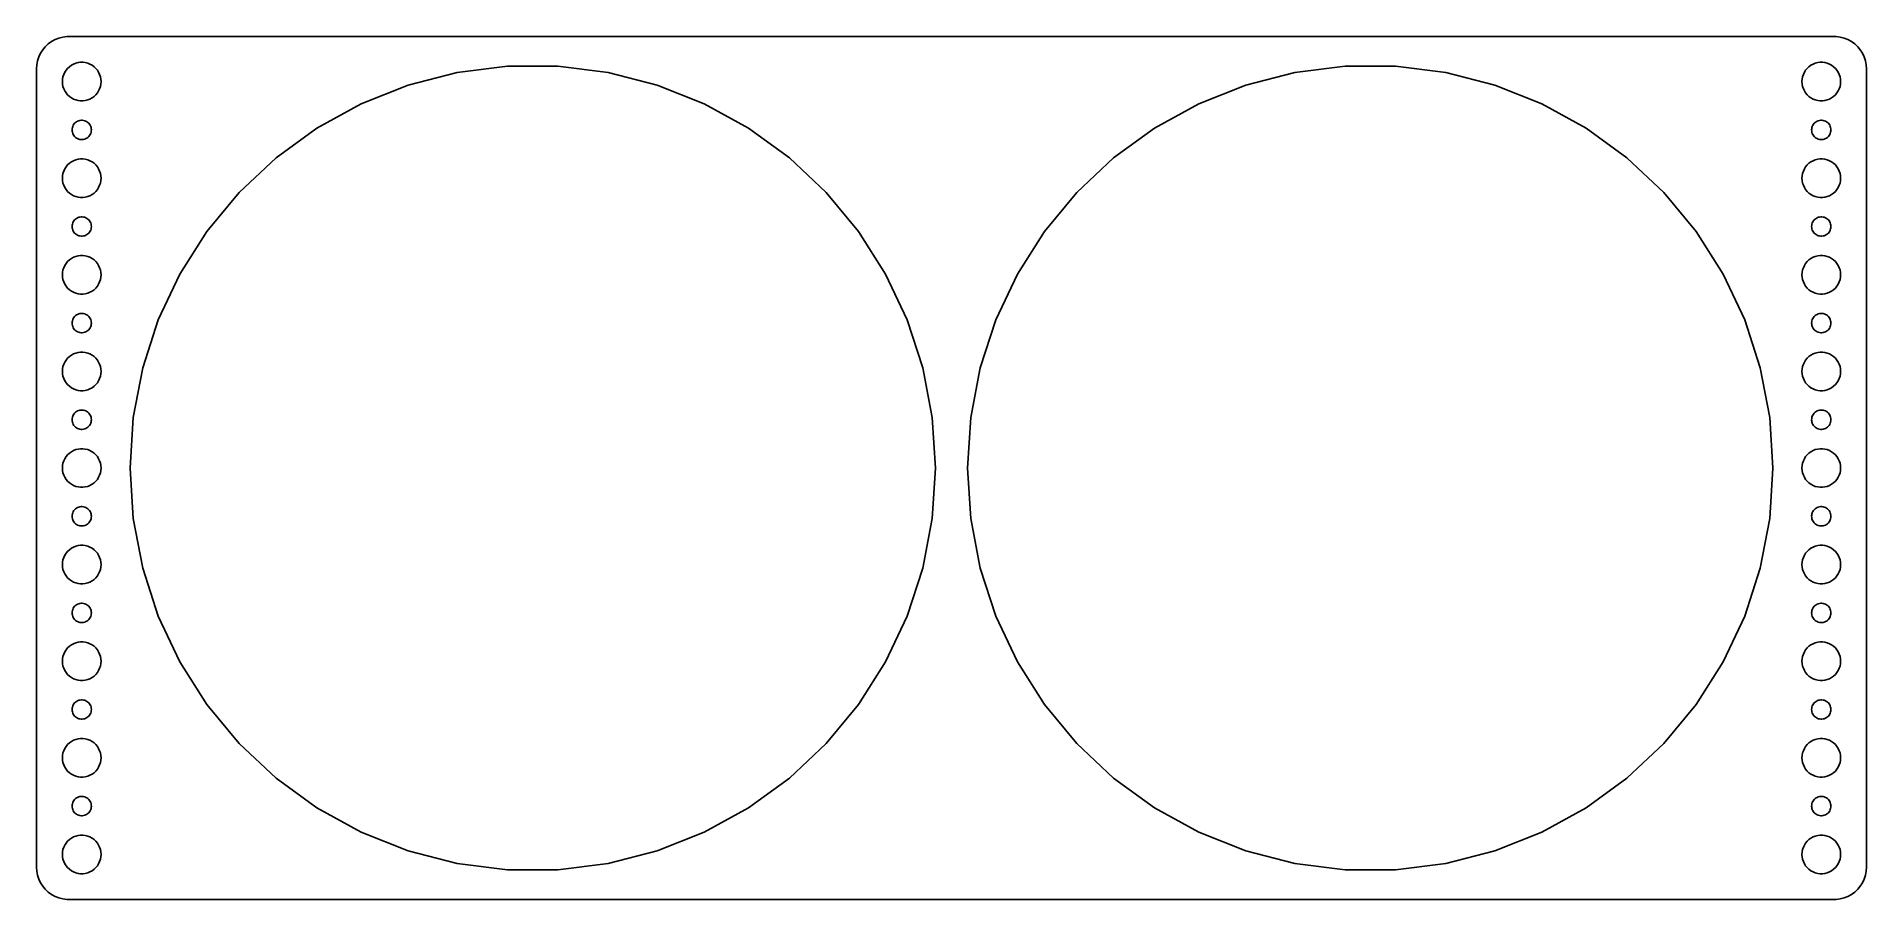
# Model space of a CAD drawing. Header units: metres. Extents: x -142 to 142, y -67 to 67.
import ezdxf

# ---------------------------------------------------------------- set-up
doc = ezdxf.new("R2010")
doc.units = ezdxf.units.M

msp = doc.modelspace()

# ---------------------------------------------------------------- linework, layer by layer
for p, q in [((-140.645, 65.4227), (-141.045, 64.9389)), ((-140.187, 65.8526), (-140.645, 65.4227)), ((-139.679, 66.2216), (-140.187, 65.8526)), ((-139.129, 66.5241), (-139.679, 66.2216)), ((-138.545, 66.7553), (-139.129, 66.5241)), ((-137.937, 66.9114), (-138.545, 66.7553)), ((-137.314, 66.9901), (-137.937, 66.9114)), ((137.314, 66.9901), (-137.314, 66.9901)), ((137.937, 66.9114), (137.314, 66.9901)), ((138.545, 66.7553), (137.937, 66.9114)), ((139.129, 66.5241), (138.545, 66.7553)), ((139.679, 66.2216), (139.129, 66.5241)), ((140.187, 65.8526), (139.679, 66.2216)), ((140.645, 65.4227), (140.187, 65.8526)), ((141.045, 64.9389), (140.645, 65.4227)), ((-141.961, 62.6267), (-142, 62)), ((-141.843, 63.2434), (-141.961, 62.6267)), ((-141.649, 63.8406), (-141.843, 63.2434)), ((-141.382, 64.4088), (-141.649, 63.8406)), ((-141.045, 64.9389), (-141.382, 64.4088)), ((-136.912, 62.3115), (-136.607, 62.533)), ((-136.607, 62.533), (-136.277, 62.7145)), ((-136.277, 62.7145), (-135.927, 62.8532)), ((-135.927, 62.8532), (-135.562, 62.9469)), ((-135.562, 62.9469), (-135.188, 62.9941)), ((-135.188, 62.9941), (-134.812, 62.9941)), ((-134.812, 62.9941), (-134.438, 62.9469)), ((-134.438, 62.9469), (-134.073, 62.8532)), ((-134.073, 62.8532), (-133.723, 62.7145)), ((-133.723, 62.7145), (-133.393, 62.533)), ((-133.393, 62.533), (-133.088, 62.3115)), ((133.088, 62.3115), (133.393, 62.533)), ((133.393, 62.533), (133.723, 62.7145)), ((133.723, 62.7145), (134.073, 62.8532)), ((134.073, 62.8532), (134.438, 62.9469)), ((134.438, 62.9469), (134.812, 62.9941)), ((134.812, 62.9941), (135.188, 62.9941)), ((135.188, 62.9941), (135.562, 62.9469)), ((135.562, 62.9469), (135.927, 62.8532)), ((135.927, 62.8532), (136.277, 62.7145)), ((136.277, 62.7145), (136.607, 62.533)), ((136.607, 62.533), (136.912, 62.3115)), ((141.382, 64.4088), (141.045, 64.9389)), ((141.649, 63.8406), (141.382, 64.4088)), ((141.843, 63.2434), (141.649, 63.8406)), ((141.961, 62.6267), (141.843, 63.2434)), ((142, 62), (141.961, 62.6267)), ((-142, 62), (-142, -62)), ((-138, 60), (-137.976, 60.376)), ((-137.976, 59.624), (-138, 60)), ((-137.976, 60.376), (-137.906, 60.7461)), ((-137.906, 60.7461), (-137.789, 61.1044)), ((-137.789, 61.1044), (-137.629, 61.4453)), ((-137.629, 61.4453), (-137.427, 61.7634)), ((-137.427, 61.7634), (-137.187, 62.0536)), ((-137.187, 62.0536), (-136.912, 62.3115)), ((-133.088, 62.3115), (-132.813, 62.0536)), ((-132.813, 62.0536), (-132.573, 61.7634)), ((-132.573, 61.7634), (-132.371, 61.4453)), ((-132.371, 61.4453), (-132.211, 61.1044)), ((-132.211, 61.1044), (-132.094, 60.7461)), ((-132.094, 60.7461), (-132.024, 60.376)), ((-132.024, 60.376), (-132, 60)), ((-132, 60), (-132.024, 59.624)), ((-84.3136, 59.441), (-76.7113, 61.3929)), ((-76.7113, 61.3929), (-68.9244, 62.3767)), ((-68.9244, 62.3767), (-61.0756, 62.3767)), ((-61.0756, 62.3767), (-53.2887, 61.3929)), ((-53.2887, 61.3929), (-45.6864, 59.441)), ((45.6864, 59.441), (53.2887, 61.3929)), ((53.2887, 61.3929), (61.0756, 62.3767)), ((61.0756, 62.3767), (68.9244, 62.3767)), ((68.9244, 62.3767), (76.7113, 61.3929)), ((76.7113, 61.3929), (84.3136, 59.441)), ((132, 60), (132.024, 60.376)), ((132.024, 59.624), (132, 60)), ((132.024, 60.376), (132.094, 60.7461)), ((132.094, 60.7461), (132.211, 61.1044)), ((132.211, 61.1044), (132.371, 61.4453)), ((132.371, 61.4453), (132.573, 61.7634)), ((132.573, 61.7634), (132.813, 62.0536)), ((132.813, 62.0536), (133.088, 62.3115)), ((136.912, 62.3115), (137.187, 62.0536)), ((137.187, 62.0536), (137.427, 61.7634)), ((137.427, 61.7634), (137.629, 61.4453)), ((137.629, 61.4453), (137.789, 61.1044)), ((137.789, 61.1044), (137.906, 60.7461)), ((137.906, 60.7461), (137.976, 60.376)), ((137.976, 60.376), (138, 60)), ((138, 60), (137.976, 59.624)), ((142, -62), (142, 62)), ((-137.906, 59.2539), (-137.976, 59.624)), ((-137.789, 58.8956), (-137.906, 59.2539)), ((-137.629, 58.5547), (-137.789, 58.8956)), ((-137.427, 58.2366), (-137.629, 58.5547)), ((-137.187, 57.9464), (-137.427, 58.2366)), ((-136.912, 57.6885), (-137.187, 57.9464)), ((-136.607, 57.467), (-136.912, 57.6885)), ((-136.277, 57.2855), (-136.607, 57.467)), ((-135.927, 57.1468), (-136.277, 57.2855)), ((-135.562, 57.0531), (-135.927, 57.1468)), ((-135.188, 57.0059), (-135.562, 57.0531)), ((-134.812, 57.0059), (-135.188, 57.0059)), ((-134.438, 57.0531), (-134.812, 57.0059)), ((-134.073, 57.1468), (-134.438, 57.0531)), ((-133.723, 57.2855), (-134.073, 57.1468)), ((-133.393, 57.467), (-133.723, 57.2855)), ((-133.088, 57.6885), (-133.393, 57.467)), ((-132.813, 57.9464), (-133.088, 57.6885)), ((-132.573, 58.2366), (-132.813, 57.9464)), ((-132.371, 58.5547), (-132.573, 58.2366)), ((-132.211, 58.8956), (-132.371, 58.5547)), ((-132.094, 59.2539), (-132.211, 58.8956)), ((-132.024, 59.624), (-132.094, 59.2539)), ((-91.6112, 56.5517), (-84.3136, 59.441)), ((-45.6864, 59.441), (-38.3888, 56.5517)), ((38.3888, 56.5517), (45.6864, 59.441)), ((84.3136, 59.441), (91.6112, 56.5517)), ((132.094, 59.2539), (132.024, 59.624)), ((132.211, 58.8956), (132.094, 59.2539)), ((132.371, 58.5547), (132.211, 58.8956)), ((132.573, 58.2366), (132.371, 58.5547)), ((132.813, 57.9464), (132.573, 58.2366)), ((133.088, 57.6885), (132.813, 57.9464)), ((133.393, 57.467), (133.088, 57.6885)), ((133.723, 57.2855), (133.393, 57.467)), ((134.073, 57.1468), (133.723, 57.2855)), ((134.438, 57.0531), (134.073, 57.1468)), ((134.812, 57.0059), (134.438, 57.0531)), ((135.188, 57.0059), (134.812, 57.0059)), ((135.562, 57.0531), (135.188, 57.0059)), ((135.927, 57.1468), (135.562, 57.0531)), ((136.277, 57.2855), (135.927, 57.1468)), ((136.607, 57.467), (136.277, 57.2855)), ((136.912, 57.6885), (136.607, 57.467)), ((137.187, 57.9464), (136.912, 57.6885)), ((137.427, 58.2366), (137.187, 57.9464)), ((137.629, 58.5547), (137.427, 58.2366)), ((137.789, 58.8956), (137.629, 58.5547)), ((137.906, 59.2539), (137.789, 58.8956)), ((137.976, 59.624), (137.906, 59.2539)), ((-135.464, 53.9266), (-135.281, 53.9734)), ((-135.281, 53.9734), (-135.094, 53.997)), ((-135.094, 53.997), (-134.906, 53.997)), ((-134.906, 53.997), (-134.719, 53.9734)), ((-134.719, 53.9734), (-134.536, 53.9266)), ((-98.4892, 52.7705), (-91.6112, 56.5517)), ((-38.3888, 56.5517), (-31.5108, 52.7705)), ((31.5108, 52.7705), (38.3888, 56.5517)), ((91.6112, 56.5517), (98.4892, 52.7705)), ((134.536, 53.9266), (134.719, 53.9734)), ((134.719, 53.9734), (134.906, 53.997)), ((134.906, 53.997), (135.094, 53.997)), ((135.094, 53.997), (135.281, 53.9734)), ((135.281, 53.9734), (135.464, 53.9266)), ((-136.5, 52.5), (-136.488, 52.688)), ((-136.488, 52.312), (-136.5, 52.5)), ((-136.488, 52.688), (-136.453, 52.873)), ((-136.453, 52.127), (-136.488, 52.312)), ((-136.453, 52.873), (-136.395, 53.0522)), ((-136.395, 51.9478), (-136.453, 52.127)), ((-136.395, 53.0522), (-136.314, 53.2226)), ((-136.314, 51.7774), (-136.395, 51.9478)), ((-136.314, 53.2226), (-136.214, 53.3817)), ((-136.214, 51.6183), (-136.314, 51.7774)), ((-136.214, 53.3817), (-136.093, 53.5268)), ((-136.093, 51.4732), (-136.214, 51.6183)), ((-136.093, 53.5268), (-135.956, 53.6558)), ((-135.956, 51.3442), (-136.093, 51.4732)), ((-135.956, 53.6558), (-135.804, 53.7665)), ((-135.804, 51.2335), (-135.956, 51.3442)), ((-135.804, 53.7665), (-135.639, 53.8572)), ((-135.639, 51.1428), (-135.804, 51.2335)), ((-135.639, 53.8572), (-135.464, 53.9266)), ((-135.464, 51.0734), (-135.639, 51.1428)), ((-134.536, 53.9266), (-134.361, 53.8572)), ((-134.361, 51.1428), (-134.536, 51.0734)), ((-134.361, 53.8572), (-134.196, 53.7665)), ((-134.196, 51.2335), (-134.361, 51.1428)), ((-134.196, 53.7665), (-134.044, 53.6558)), ((-134.044, 51.3442), (-134.196, 51.2335)), ((-134.044, 53.6558), (-133.907, 53.5268)), ((-133.907, 51.4732), (-134.044, 51.3442)), ((-133.907, 53.5268), (-133.786, 53.3817)), ((-133.786, 51.6183), (-133.907, 51.4732)), ((-133.786, 53.3817), (-133.686, 53.2226)), ((-133.686, 51.7774), (-133.786, 51.6183)), ((-133.686, 53.2226), (-133.605, 53.0522)), ((-133.605, 51.9478), (-133.686, 51.7774)), ((-133.605, 53.0522), (-133.547, 52.873)), ((-133.547, 52.127), (-133.605, 51.9478)), ((-133.547, 52.873), (-133.512, 52.688)), ((-133.512, 52.312), (-133.547, 52.127)), ((-133.512, 52.688), (-133.5, 52.5)), ((-133.5, 52.5), (-133.512, 52.312)), ((-104.839, 48.1571), (-98.4892, 52.7705)), ((-31.5108, 52.7705), (-25.161, 48.1571)), ((25.161, 48.1571), (31.5108, 52.7705)), ((98.4892, 52.7705), (104.839, 48.1571)), ((133.5, 52.5), (133.512, 52.688)), ((133.512, 52.312), (133.5, 52.5)), ((133.512, 52.688), (133.547, 52.873)), ((133.547, 52.127), (133.512, 52.312)), ((133.547, 52.873), (133.605, 53.0522)), ((133.605, 51.9478), (133.547, 52.127)), ((133.605, 53.0522), (133.686, 53.2226)), ((133.686, 51.7774), (133.605, 51.9478)), ((133.686, 53.2226), (133.786, 53.3817)), ((133.786, 51.6183), (133.686, 51.7774)), ((133.786, 53.3817), (133.907, 53.5268)), ((133.907, 51.4732), (133.786, 51.6183)), ((133.907, 53.5268), (134.044, 53.6558)), ((134.044, 51.3442), (133.907, 51.4732)), ((134.044, 53.6558), (134.196, 53.7665)), ((134.196, 51.2335), (134.044, 51.3442)), ((134.196, 53.7665), (134.361, 53.8572)), ((134.361, 51.1428), (134.196, 51.2335)), ((134.361, 53.8572), (134.536, 53.9266)), ((134.536, 51.0734), (134.361, 51.1428)), ((135.464, 53.9266), (135.639, 53.8572)), ((135.639, 51.1428), (135.464, 51.0734)), ((135.639, 53.8572), (135.804, 53.7665)), ((135.804, 51.2335), (135.639, 51.1428)), ((135.804, 53.7665), (135.956, 53.6558)), ((135.956, 51.3442), (135.804, 51.2335)), ((135.956, 53.6558), (136.093, 53.5268)), ((136.093, 51.4732), (135.956, 51.3442)), ((136.093, 53.5268), (136.214, 53.3817)), ((136.214, 51.6183), (136.093, 51.4732)), ((136.214, 53.3817), (136.314, 53.2226)), ((136.314, 51.7774), (136.214, 51.6183)), ((136.314, 53.2226), (136.395, 53.0522)), ((136.395, 51.9478), (136.314, 51.7774)), ((136.395, 53.0522), (136.453, 52.873)), ((136.453, 52.127), (136.395, 51.9478)), ((136.453, 52.873), (136.488, 52.688)), ((136.488, 52.312), (136.453, 52.127)), ((136.488, 52.688), (136.5, 52.5)), ((136.5, 52.5), (136.488, 52.312)), ((-135.281, 51.0266), (-135.464, 51.0734)), ((-135.094, 51.003), (-135.281, 51.0266)), ((-134.906, 51.003), (-135.094, 51.003)), ((-134.719, 51.0266), (-134.906, 51.003)), ((-134.536, 51.0734), (-134.719, 51.0266)), ((134.719, 51.0266), (134.536, 51.0734)), ((134.906, 51.003), (134.719, 51.0266)), ((135.094, 51.003), (134.906, 51.003)), ((135.281, 51.0266), (135.094, 51.003)), ((135.464, 51.0734), (135.281, 51.0266)), ((-137.976, 45.376), (-137.906, 45.7461)), ((-137.906, 45.7461), (-137.789, 46.1044)), ((-137.789, 46.1044), (-137.629, 46.4453)), ((-137.629, 46.4453), (-137.427, 46.7634)), ((-137.427, 46.7634), (-137.187, 47.0536)), ((-137.187, 47.0536), (-136.912, 47.3115)), ((-136.912, 47.3115), (-136.607, 47.533)), ((-136.607, 47.533), (-136.277, 47.7145)), ((-136.277, 47.7145), (-135.927, 47.8532)), ((-135.927, 47.8532), (-135.562, 47.9469)), ((-135.562, 47.9469), (-135.188, 47.9941)), ((-135.188, 47.9941), (-134.812, 47.9941)), ((-134.812, 47.9941), (-134.438, 47.9469)), ((-134.438, 47.9469), (-134.073, 47.8532)), ((-134.073, 47.8532), (-133.723, 47.7145)), ((-133.723, 47.7145), (-133.393, 47.533)), ((-133.393, 47.533), (-133.088, 47.3115)), ((-133.088, 47.3115), (-132.813, 47.0536)), ((-132.813, 47.0536), (-132.573, 46.7634)), ((-132.573, 46.7634), (-132.371, 46.4453)), ((-132.371, 46.4453), (-132.211, 46.1044)), ((-132.211, 46.1044), (-132.094, 45.7461)), ((-132.094, 45.7461), (-132.024, 45.376)), ((-110.561, 42.7842), (-104.839, 48.1571)), ((-25.161, 48.1571), (-19.4395, 42.7842)), ((19.4395, 42.7842), (25.161, 48.1571)), ((104.839, 48.1571), (110.561, 42.7842)), ((132.024, 45.376), (132.094, 45.7461)), ((132.094, 45.7461), (132.211, 46.1044)), ((132.211, 46.1044), (132.371, 46.4453)), ((132.371, 46.4453), (132.573, 46.7634)), ((132.573, 46.7634), (132.813, 47.0536)), ((132.813, 47.0536), (133.088, 47.3115)), ((133.088, 47.3115), (133.393, 47.533)), ((133.393, 47.533), (133.723, 47.7145)), ((133.723, 47.7145), (134.073, 47.8532)), ((134.073, 47.8532), (134.438, 47.9469)), ((134.438, 47.9469), (134.812, 47.9941)), ((134.812, 47.9941), (135.188, 47.9941)), ((135.188, 47.9941), (135.562, 47.9469)), ((135.562, 47.9469), (135.927, 47.8532)), ((135.927, 47.8532), (136.277, 47.7145)), ((136.277, 47.7145), (136.607, 47.533)), ((136.607, 47.533), (136.912, 47.3115)), ((136.912, 47.3115), (137.187, 47.0536)), ((137.187, 47.0536), (137.427, 46.7634)), ((137.427, 46.7634), (137.629, 46.4453)), ((137.629, 46.4453), (137.789, 46.1044)), ((137.789, 46.1044), (137.906, 45.7461)), ((137.906, 45.7461), (137.976, 45.376)), ((-138, 45), (-137.976, 45.376)), ((-137.976, 44.624), (-138, 45)), ((-137.906, 44.2539), (-137.976, 44.624)), ((-137.789, 43.8956), (-137.906, 44.2539)), ((-137.629, 43.5547), (-137.789, 43.8956)), ((-137.427, 43.2366), (-137.629, 43.5547)), ((-137.187, 42.9464), (-137.427, 43.2366)), ((-136.912, 42.6885), (-137.187, 42.9464)), ((-136.607, 42.467), (-136.912, 42.6885)), ((-133.088, 42.6885), (-133.393, 42.467)), ((-132.813, 42.9464), (-133.088, 42.6885)), ((-132.573, 43.2366), (-132.813, 42.9464)), ((-132.371, 43.5547), (-132.573, 43.2366)), ((-132.211, 43.8956), (-132.371, 43.5547)), ((-132.094, 44.2539), (-132.211, 43.8956)), ((-132.024, 44.624), (-132.094, 44.2539)), ((-132.024, 45.376), (-132, 45)), ((-132, 45), (-132.024, 44.624)), ((-115.564, 36.7366), (-110.561, 42.7842)), ((-19.4395, 42.7842), (-14.4364, 36.7366)), ((14.4364, 36.7366), (19.4395, 42.7842)), ((110.561, 42.7842), (115.564, 36.7366)), ((132, 45), (132.024, 45.376)), ((132.024, 44.624), (132, 45)), ((132.094, 44.2539), (132.024, 44.624)), ((132.211, 43.8956), (132.094, 44.2539)), ((132.371, 43.5547), (132.211, 43.8956)), ((132.573, 43.2366), (132.371, 43.5547)), ((132.813, 42.9464), (132.573, 43.2366)), ((133.088, 42.6885), (132.813, 42.9464)), ((133.393, 42.467), (133.088, 42.6885)), ((136.912, 42.6885), (136.607, 42.467)), ((137.187, 42.9464), (136.912, 42.6885)), ((137.427, 43.2366), (137.187, 42.9464)), ((137.629, 43.5547), (137.427, 43.2366)), ((137.789, 43.8956), (137.629, 43.5547)), ((137.906, 44.2539), (137.789, 43.8956)), ((137.976, 44.624), (137.906, 44.2539)), ((137.976, 45.376), (138, 45)), ((138, 45), (137.976, 44.624)), ((-136.277, 42.2855), (-136.607, 42.467)), ((-135.927, 42.1468), (-136.277, 42.2855)), ((-135.562, 42.0531), (-135.927, 42.1468)), ((-135.188, 42.0059), (-135.562, 42.0531)), ((-134.812, 42.0059), (-135.188, 42.0059)), ((-134.438, 42.0531), (-134.812, 42.0059)), ((-134.073, 42.1468), (-134.438, 42.0531)), ((-133.723, 42.2855), (-134.073, 42.1468)), ((-133.393, 42.467), (-133.723, 42.2855)), ((133.723, 42.2855), (133.393, 42.467)), ((134.073, 42.1468), (133.723, 42.2855)), ((134.438, 42.0531), (134.073, 42.1468)), ((134.812, 42.0059), (134.438, 42.0531)), ((135.188, 42.0059), (134.812, 42.0059)), ((135.562, 42.0531), (135.188, 42.0059)), ((135.927, 42.1468), (135.562, 42.0531)), ((136.277, 42.2855), (135.927, 42.1468)), ((136.607, 42.467), (136.277, 42.2855)), ((-136.5, 37.5), (-136.488, 37.688)), ((-136.488, 37.312), (-136.5, 37.5)), ((-136.488, 37.688), (-136.453, 37.873)), ((-136.453, 37.127), (-136.488, 37.312)), ((-136.453, 37.873), (-136.395, 38.0522)), ((-136.395, 36.9478), (-136.453, 37.127)), ((-136.395, 38.0522), (-136.314, 38.2226)), ((-136.314, 36.7774), (-136.395, 36.9478)), ((-136.314, 38.2226), (-136.214, 38.3817)), ((-136.214, 38.3817), (-136.093, 38.5268)), ((-136.093, 38.5268), (-135.956, 38.6558)), ((-135.956, 38.6558), (-135.804, 38.7665)), ((-135.804, 38.7665), (-135.639, 38.8572)), ((-135.639, 38.8572), (-135.464, 38.9266)), ((-135.464, 38.9266), (-135.281, 38.9734)), ((-135.281, 38.9734), (-135.094, 38.997)), ((-135.094, 38.997), (-134.906, 38.997)), ((-134.906, 38.997), (-134.719, 38.9734)), ((-134.719, 38.9734), (-134.536, 38.9266)), ((-134.536, 38.9266), (-134.361, 38.8572)), ((-134.361, 38.8572), (-134.196, 38.7665)), ((-134.196, 38.7665), (-134.044, 38.6558)), ((-134.044, 38.6558), (-133.907, 38.5268)), ((-133.907, 38.5268), (-133.786, 38.3817)), ((-133.786, 38.3817), (-133.686, 38.2226)), ((-133.686, 38.2226), (-133.605, 38.0522)), ((-133.605, 36.9478), (-133.686, 36.7774)), ((-133.605, 38.0522), (-133.547, 37.873)), ((-133.547, 37.127), (-133.605, 36.9478)), ((-133.547, 37.873), (-133.512, 37.688)), ((-133.512, 37.312), (-133.547, 37.127)), ((-133.512, 37.688), (-133.5, 37.5)), ((-133.5, 37.5), (-133.512, 37.312)), ((133.5, 37.5), (133.512, 37.688)), ((133.512, 37.312), (133.5, 37.5)), ((133.512, 37.688), (133.547, 37.873)), ((133.547, 37.127), (133.512, 37.312)), ((133.547, 37.873), (133.605, 38.0522)), ((133.605, 36.9478), (133.547, 37.127)), ((133.605, 38.0522), (133.686, 38.2226)), ((133.686, 36.7774), (133.605, 36.9478)), ((133.686, 38.2226), (133.786, 38.3817)), ((133.786, 38.3817), (133.907, 38.5268)), ((133.907, 38.5268), (134.044, 38.6558)), ((134.044, 38.6558), (134.196, 38.7665)), ((134.196, 38.7665), (134.361, 38.8572)), ((134.361, 38.8572), (134.536, 38.9266)), ((134.536, 38.9266), (134.719, 38.9734)), ((134.719, 38.9734), (134.906, 38.997)), ((134.906, 38.997), (135.094, 38.997)), ((135.094, 38.997), (135.281, 38.9734)), ((135.281, 38.9734), (135.464, 38.9266)), ((135.464, 38.9266), (135.639, 38.8572)), ((135.639, 38.8572), (135.804, 38.7665)), ((135.804, 38.7665), (135.956, 38.6558)), ((135.956, 38.6558), (136.093, 38.5268)), ((136.093, 38.5268), (136.214, 38.3817)), ((136.214, 38.3817), (136.314, 38.2226)), ((136.314, 38.2226), (136.395, 38.0522)), ((136.395, 36.9478), (136.314, 36.7774)), ((136.395, 38.0522), (136.453, 37.873)), ((136.453, 37.127), (136.395, 36.9478)), ((136.453, 37.873), (136.488, 37.688)), ((136.488, 37.312), (136.453, 37.127)), ((136.488, 37.688), (136.5, 37.5)), ((136.5, 37.5), (136.488, 37.312)), ((-136.214, 36.6183), (-136.314, 36.7774)), ((-136.093, 36.4732), (-136.214, 36.6183)), ((-135.956, 36.3442), (-136.093, 36.4732)), ((-135.804, 36.2335), (-135.956, 36.3442)), ((-135.639, 36.1428), (-135.804, 36.2335)), ((-135.464, 36.0734), (-135.639, 36.1428)), ((-135.281, 36.0266), (-135.464, 36.0734)), ((-135.094, 36.003), (-135.281, 36.0266)), ((-134.906, 36.003), (-135.094, 36.003)), ((-134.719, 36.0266), (-134.906, 36.003)), ((-134.536, 36.0734), (-134.719, 36.0266)), ((-134.361, 36.1428), (-134.536, 36.0734)), ((-134.196, 36.2335), (-134.361, 36.1428)), ((-134.044, 36.3442), (-134.196, 36.2335)), ((-133.907, 36.4732), (-134.044, 36.3442)), ((-133.786, 36.6183), (-133.907, 36.4732)), ((-133.686, 36.7774), (-133.786, 36.6183)), ((-119.769, 30.1096), (-115.564, 36.7366)), ((-14.4364, 36.7366), (-10.2308, 30.1096)), ((10.2308, 30.1096), (14.4364, 36.7366)), ((115.564, 36.7366), (119.769, 30.1096)), ((133.786, 36.6183), (133.686, 36.7774)), ((133.907, 36.4732), (133.786, 36.6183)), ((134.044, 36.3442), (133.907, 36.4732)), ((134.196, 36.2335), (134.044, 36.3442)), ((134.361, 36.1428), (134.196, 36.2335)), ((134.536, 36.0734), (134.361, 36.1428)), ((134.719, 36.0266), (134.536, 36.0734)), ((134.906, 36.003), (134.719, 36.0266)), ((135.094, 36.003), (134.906, 36.003)), ((135.281, 36.0266), (135.094, 36.003)), ((135.464, 36.0734), (135.281, 36.0266)), ((135.639, 36.1428), (135.464, 36.0734)), ((135.804, 36.2335), (135.639, 36.1428)), ((135.956, 36.3442), (135.804, 36.2335)), ((136.093, 36.4732), (135.956, 36.3442)), ((136.214, 36.6183), (136.093, 36.4732)), ((136.314, 36.7774), (136.214, 36.6183)), ((-137.789, 31.1044), (-137.629, 31.4453)), ((-137.629, 31.4453), (-137.427, 31.7634)), ((-137.427, 31.7634), (-137.187, 32.0536)), ((-137.187, 32.0536), (-136.912, 32.3115)), ((-136.912, 32.3115), (-136.607, 32.533)), ((-136.607, 32.533), (-136.277, 32.7145)), ((-136.277, 32.7145), (-135.927, 32.8532)), ((-135.927, 32.8532), (-135.562, 32.9469)), ((-135.562, 32.9469), (-135.188, 32.9941)), ((-135.188, 32.9941), (-134.812, 32.9941)), ((-134.812, 32.9941), (-134.438, 32.9469)), ((-134.438, 32.9469), (-134.073, 32.8532)), ((-134.073, 32.8532), (-133.723, 32.7145)), ((-133.723, 32.7145), (-133.393, 32.533)), ((-133.393, 32.533), (-133.088, 32.3115)), ((-133.088, 32.3115), (-132.813, 32.0536)), ((-132.813, 32.0536), (-132.573, 31.7634)), ((-132.573, 31.7634), (-132.371, 31.4453)), ((-132.371, 31.4453), (-132.211, 31.1044)), ((132.211, 31.1044), (132.371, 31.4453)), ((132.371, 31.4453), (132.573, 31.7634)), ((132.573, 31.7634), (132.813, 32.0536)), ((132.813, 32.0536), (133.088, 32.3115)), ((133.088, 32.3115), (133.393, 32.533)), ((133.393, 32.533), (133.723, 32.7145)), ((133.723, 32.7145), (134.073, 32.8532)), ((134.073, 32.8532), (134.438, 32.9469)), ((134.438, 32.9469), (134.812, 32.9941)), ((134.812, 32.9941), (135.188, 32.9941)), ((135.188, 32.9941), (135.562, 32.9469)), ((135.562, 32.9469), (135.927, 32.8532)), ((135.927, 32.8532), (136.277, 32.7145)), ((136.277, 32.7145), (136.607, 32.533)), ((136.607, 32.533), (136.912, 32.3115)), ((136.912, 32.3115), (137.187, 32.0536)), ((137.187, 32.0536), (137.427, 31.7634)), ((137.427, 31.7634), (137.629, 31.4453)), ((137.629, 31.4453), (137.789, 31.1044)), ((-138, 30), (-137.976, 30.376)), ((-137.976, 29.624), (-138, 30)), ((-137.976, 30.376), (-137.906, 30.7461)), ((-137.906, 29.2539), (-137.976, 29.624)), ((-137.906, 30.7461), (-137.789, 31.1044)), ((-137.789, 28.8956), (-137.906, 29.2539)), ((-137.629, 28.5547), (-137.789, 28.8956)), ((-137.427, 28.2366), (-137.629, 28.5547)), ((-132.371, 28.5547), (-132.573, 28.2366)), ((-132.211, 28.8956), (-132.371, 28.5547)), ((-132.211, 31.1044), (-132.094, 30.7461)), ((-132.094, 29.2539), (-132.211, 28.8956)), ((-132.094, 30.7461), (-132.024, 30.376)), ((-132.024, 29.624), (-132.094, 29.2539)), ((-132.024, 30.376), (-132, 30)), ((-132, 30), (-132.024, 29.624)), ((-123.111, 23.0078), (-119.769, 30.1096)), ((-10.2308, 30.1096), (-6.88896, 23.0078)), ((6.88896, 23.0078), (10.2308, 30.1096)), ((119.769, 30.1096), (123.111, 23.0078)), ((132, 30), (132.024, 30.376)), ((132.024, 29.624), (132, 30)), ((132.024, 30.376), (132.094, 30.7461)), ((132.094, 29.2539), (132.024, 29.624)), ((132.094, 30.7461), (132.211, 31.1044)), ((132.211, 28.8956), (132.094, 29.2539)), ((132.371, 28.5547), (132.211, 28.8956)), ((132.573, 28.2366), (132.371, 28.5547)), ((137.629, 28.5547), (137.427, 28.2366)), ((137.789, 28.8956), (137.629, 28.5547)), ((137.789, 31.1044), (137.906, 30.7461)), ((137.906, 29.2539), (137.789, 28.8956)), ((137.906, 30.7461), (137.976, 30.376)), ((137.976, 29.624), (137.906, 29.2539)), ((137.976, 30.376), (138, 30)), ((138, 30), (137.976, 29.624)), ((-137.187, 27.9464), (-137.427, 28.2366)), ((-136.912, 27.6884), (-137.187, 27.9464)), ((-136.607, 27.467), (-136.912, 27.6884)), ((-136.277, 27.2855), (-136.607, 27.467)), ((-135.927, 27.1468), (-136.277, 27.2855)), ((-135.562, 27.0531), (-135.927, 27.1468)), ((-135.188, 27.0059), (-135.562, 27.0531)), ((-134.812, 27.0059), (-135.188, 27.0059)), ((-134.438, 27.0531), (-134.812, 27.0059)), ((-134.073, 27.1468), (-134.438, 27.0531)), ((-133.723, 27.2855), (-134.073, 27.1468)), ((-133.393, 27.467), (-133.723, 27.2855)), ((-133.088, 27.6884), (-133.393, 27.467)), ((-132.813, 27.9464), (-133.088, 27.6884)), ((-132.573, 28.2366), (-132.813, 27.9464)), ((132.813, 27.9464), (132.573, 28.2366)), ((133.088, 27.6884), (132.813, 27.9464)), ((133.393, 27.467), (133.088, 27.6884)), ((133.723, 27.2855), (133.393, 27.467)), ((134.073, 27.1468), (133.723, 27.2855)), ((134.438, 27.0531), (134.073, 27.1468)), ((134.812, 27.0059), (134.438, 27.0531)), ((135.188, 27.0059), (134.812, 27.0059)), ((135.562, 27.0531), (135.188, 27.0059)), ((135.927, 27.1468), (135.562, 27.0531)), ((136.277, 27.2855), (135.927, 27.1468)), ((136.607, 27.467), (136.277, 27.2855)), ((136.912, 27.6884), (136.607, 27.467)), ((137.187, 27.9464), (136.912, 27.6884)), ((137.427, 28.2366), (137.187, 27.9464)), ((-136.488, 22.688), (-136.453, 22.873)), ((-136.453, 22.873), (-136.395, 23.0522)), ((-136.395, 23.0522), (-136.314, 23.2226)), ((-136.314, 23.2226), (-136.214, 23.3817)), ((-136.214, 23.3817), (-136.093, 23.5268)), ((-136.093, 23.5268), (-135.956, 23.6558)), ((-135.956, 23.6558), (-135.804, 23.7665)), ((-135.804, 23.7665), (-135.639, 23.8572)), ((-135.639, 23.8572), (-135.464, 23.9266)), ((-135.464, 23.9266), (-135.281, 23.9734)), ((-135.281, 23.9734), (-135.094, 23.997)), ((-135.094, 23.997), (-134.906, 23.997)), ((-134.906, 23.997), (-134.719, 23.9734)), ((-134.719, 23.9734), (-134.536, 23.9266)), ((-134.536, 23.9266), (-134.361, 23.8572)), ((-134.361, 23.8572), (-134.196, 23.7665)), ((-134.196, 23.7665), (-134.044, 23.6558)), ((-134.044, 23.6558), (-133.907, 23.5268)), ((-133.907, 23.5268), (-133.786, 23.3817)), ((-133.786, 23.3817), (-133.686, 23.2226)), ((-133.686, 23.2226), (-133.605, 23.0522)), ((-133.605, 23.0522), (-133.547, 22.873)), ((-133.547, 22.873), (-133.512, 22.688)), ((-125.536, 15.5431), (-123.111, 23.0078)), ((-6.88896, 23.0078), (-4.46355, 15.5431)), ((4.46355, 15.5431), (6.88896, 23.0078)), ((123.111, 23.0078), (125.536, 15.5431)), ((133.512, 22.688), (133.547, 22.873)), ((133.547, 22.873), (133.605, 23.0522)), ((133.605, 23.0522), (133.686, 23.2226)), ((133.686, 23.2226), (133.786, 23.3817)), ((133.786, 23.3817), (133.907, 23.5268)), ((133.907, 23.5268), (134.044, 23.6558)), ((134.044, 23.6558), (134.196, 23.7665)), ((134.196, 23.7665), (134.361, 23.8572)), ((134.361, 23.8572), (134.536, 23.9266)), ((134.536, 23.9266), (134.719, 23.9734)), ((134.719, 23.9734), (134.906, 23.997)), ((134.906, 23.997), (135.094, 23.997)), ((135.094, 23.997), (135.281, 23.9734)), ((135.281, 23.9734), (135.464, 23.9266)), ((135.464, 23.9266), (135.639, 23.8572)), ((135.639, 23.8572), (135.804, 23.7665)), ((135.804, 23.7665), (135.956, 23.6558)), ((135.956, 23.6558), (136.093, 23.5268)), ((136.093, 23.5268), (136.214, 23.3817)), ((136.214, 23.3817), (136.314, 23.2226)), ((136.314, 23.2226), (136.395, 23.0522)), ((136.395, 23.0522), (136.453, 22.873)), ((136.453, 22.873), (136.488, 22.688)), ((-136.5, 22.5), (-136.488, 22.688)), ((-136.488, 22.312), (-136.5, 22.5)), ((-136.453, 22.127), (-136.488, 22.312)), ((-136.395, 21.9478), (-136.453, 22.127)), ((-136.314, 21.7774), (-136.395, 21.9478)), ((-136.214, 21.6183), (-136.314, 21.7774)), ((-136.093, 21.4732), (-136.214, 21.6183)), ((-135.956, 21.3442), (-136.093, 21.4732)), ((-135.804, 21.2335), (-135.956, 21.3442)), ((-135.639, 21.1427), (-135.804, 21.2335)), ((-135.464, 21.0734), (-135.639, 21.1427)), ((-135.281, 21.0266), (-135.464, 21.0734)), ((-135.094, 21.003), (-135.281, 21.0266)), ((-134.906, 21.003), (-135.094, 21.003)), ((-134.719, 21.0266), (-134.906, 21.003)), ((-134.536, 21.0734), (-134.719, 21.0266)), ((-134.361, 21.1427), (-134.536, 21.0734)), ((-134.196, 21.2335), (-134.361, 21.1427)), ((-134.044, 21.3442), (-134.196, 21.2335)), ((-133.907, 21.4732), (-134.044, 21.3442)), ((-133.786, 21.6183), (-133.907, 21.4732)), ((-133.686, 21.7774), (-133.786, 21.6183)), ((-133.605, 21.9478), (-133.686, 21.7774)), ((-133.547, 22.127), (-133.605, 21.9478)), ((-133.512, 22.312), (-133.547, 22.127)), ((-133.512, 22.688), (-133.5, 22.5)), ((-133.5, 22.5), (-133.512, 22.312)), ((133.5, 22.5), (133.512, 22.688)), ((133.512, 22.312), (133.5, 22.5)), ((133.547, 22.127), (133.512, 22.312)), ((133.605, 21.9478), (133.547, 22.127)), ((133.686, 21.7774), (133.605, 21.9478)), ((133.786, 21.6183), (133.686, 21.7774)), ((133.907, 21.4732), (133.786, 21.6183)), ((134.044, 21.3442), (133.907, 21.4732)), ((134.196, 21.2335), (134.044, 21.3442)), ((134.361, 21.1427), (134.196, 21.2335)), ((134.536, 21.0734), (134.361, 21.1427)), ((134.719, 21.0266), (134.536, 21.0734)), ((134.906, 21.003), (134.719, 21.0266)), ((135.094, 21.003), (134.906, 21.003)), ((135.281, 21.0266), (135.094, 21.003)), ((135.464, 21.0734), (135.281, 21.0266)), ((135.639, 21.1427), (135.464, 21.0734)), ((135.804, 21.2335), (135.639, 21.1427)), ((135.956, 21.3442), (135.804, 21.2335)), ((136.093, 21.4732), (135.956, 21.3442)), ((136.214, 21.6183), (136.093, 21.4732)), ((136.314, 21.7774), (136.214, 21.6183)), ((136.395, 21.9478), (136.314, 21.7774)), ((136.453, 22.127), (136.395, 21.9478)), ((136.488, 22.312), (136.453, 22.127)), ((136.488, 22.688), (136.5, 22.5)), ((136.5, 22.5), (136.488, 22.312)), ((-137.427, 16.7634), (-137.187, 17.0536)), ((-137.187, 17.0536), (-136.912, 17.3115)), ((-136.912, 17.3115), (-136.607, 17.533)), ((-136.607, 17.533), (-136.277, 17.7145)), ((-136.277, 17.7145), (-135.927, 17.8532)), ((-135.927, 17.8532), (-135.562, 17.9469)), ((-135.562, 17.9469), (-135.188, 17.9941)), ((-135.188, 17.9941), (-134.812, 17.9941)), ((-134.812, 17.9941), (-134.438, 17.9469)), ((-134.438, 17.9469), (-134.073, 17.8532)), ((-134.073, 17.8532), (-133.723, 17.7145)), ((-133.723, 17.7145), (-133.393, 17.533)), ((-133.393, 17.533), (-133.088, 17.3115)), ((-133.088, 17.3115), (-132.813, 17.0536)), ((-132.813, 17.0536), (-132.573, 16.7634)), ((132.573, 16.7634), (132.813, 17.0536)), ((132.813, 17.0536), (133.088, 17.3115)), ((133.088, 17.3115), (133.393, 17.533)), ((133.393, 17.533), (133.723, 17.7145)), ((133.723, 17.7145), (134.073, 17.8532)), ((134.073, 17.8532), (134.438, 17.9469)), ((134.438, 17.9469), (134.812, 17.9941)), ((134.812, 17.9941), (135.188, 17.9941)), ((135.188, 17.9941), (135.562, 17.9469)), ((135.562, 17.9469), (135.927, 17.8532)), ((135.927, 17.8532), (136.277, 17.7145)), ((136.277, 17.7145), (136.607, 17.533)), ((136.607, 17.533), (136.912, 17.3115)), ((136.912, 17.3115), (137.187, 17.0536)), ((137.187, 17.0536), (137.427, 16.7634)), ((-138, 15), (-137.976, 15.376)), ((-137.976, 14.624), (-138, 15)), ((-137.976, 15.376), (-137.906, 15.7461)), ((-137.906, 14.2539), (-137.976, 14.624)), ((-137.906, 15.7461), (-137.789, 16.1044)), ((-137.789, 13.8956), (-137.906, 14.2539)), ((-137.789, 16.1044), (-137.629, 16.4453)), ((-137.629, 16.4453), (-137.427, 16.7634)), ((-132.573, 16.7634), (-132.371, 16.4453)), ((-132.371, 16.4453), (-132.211, 16.1044)), ((-132.211, 16.1044), (-132.094, 15.7461)), ((-132.094, 14.2539), (-132.211, 13.8956)), ((-132.094, 15.7461), (-132.024, 15.376)), ((-132.024, 14.624), (-132.094, 14.2539)), ((-132.024, 15.376), (-132, 15)), ((-132, 15), (-132.024, 14.624)), ((-127.007, 7.83331), (-125.536, 15.5431)), ((-4.46355, 15.5431), (-2.99283, 7.83331)), ((2.99283, 7.83331), (4.46355, 15.5431)), ((125.536, 15.5431), (127.007, 7.83331)), ((132, 15), (132.024, 15.376)), ((132.024, 14.624), (132, 15)), ((132.024, 15.376), (132.094, 15.7461)), ((132.094, 14.2539), (132.024, 14.624)), ((132.094, 15.7461), (132.211, 16.1044)), ((132.211, 13.8956), (132.094, 14.2539)), ((132.211, 16.1044), (132.371, 16.4453)), ((132.371, 16.4453), (132.573, 16.7634)), ((137.427, 16.7634), (137.629, 16.4453)), ((137.629, 16.4453), (137.789, 16.1044)), ((137.789, 16.1044), (137.906, 15.7461)), ((137.906, 14.2539), (137.789, 13.8956)), ((137.906, 15.7461), (137.976, 15.376)), ((137.976, 14.624), (137.906, 14.2539)), ((137.976, 15.376), (138, 15)), ((138, 15), (137.976, 14.624)), ((-137.629, 13.5547), (-137.789, 13.8956)), ((-137.427, 13.2366), (-137.629, 13.5547)), ((-137.187, 12.9464), (-137.427, 13.2366)), ((-136.912, 12.6884), (-137.187, 12.9464)), ((-136.607, 12.467), (-136.912, 12.6884)), ((-136.277, 12.2855), (-136.607, 12.467)), ((-135.927, 12.1468), (-136.277, 12.2855)), ((-135.562, 12.0531), (-135.927, 12.1468)), ((-135.188, 12.0059), (-135.562, 12.0531)), ((-134.812, 12.0059), (-135.188, 12.0059)), ((-134.438, 12.0531), (-134.812, 12.0059)), ((-134.073, 12.1468), (-134.438, 12.0531)), ((-133.723, 12.2855), (-134.073, 12.1468)), ((-133.393, 12.467), (-133.723, 12.2855)), ((-133.088, 12.6884), (-133.393, 12.467)), ((-132.813, 12.9464), (-133.088, 12.6884)), ((-132.573, 13.2366), (-132.813, 12.9464)), ((-132.371, 13.5547), (-132.573, 13.2366)), ((-132.211, 13.8956), (-132.371, 13.5547)), ((132.371, 13.5547), (132.211, 13.8956)), ((132.573, 13.2366), (132.371, 13.5547)), ((132.813, 12.9464), (132.573, 13.2366)), ((133.088, 12.6884), (132.813, 12.9464)), ((133.393, 12.467), (133.088, 12.6884)), ((133.723, 12.2855), (133.393, 12.467)), ((134.073, 12.1468), (133.723, 12.2855)), ((134.438, 12.0531), (134.073, 12.1468)), ((134.812, 12.0059), (134.438, 12.0531)), ((135.188, 12.0059), (134.812, 12.0059)), ((135.562, 12.0531), (135.188, 12.0059)), ((135.927, 12.1468), (135.562, 12.0531)), ((136.277, 12.2855), (135.927, 12.1468)), ((136.607, 12.467), (136.277, 12.2855)), ((136.912, 12.6884), (136.607, 12.467)), ((137.187, 12.9464), (136.912, 12.6884)), ((137.427, 13.2366), (137.187, 12.9464)), ((137.629, 13.5547), (137.427, 13.2366)), ((137.789, 13.8956), (137.629, 13.5547)), ((-136.214, 8.38167), (-136.093, 8.52681)), ((-136.093, 8.52681), (-135.956, 8.65576)), ((-135.956, 8.65576), (-135.804, 8.76648)), ((-135.804, 8.76648), (-135.639, 8.85724)), ((-135.639, 8.85724), (-135.464, 8.92657)), ((-135.464, 8.92657), (-135.281, 8.97342)), ((-135.281, 8.97342), (-135.094, 8.99704)), ((-135.094, 8.99704), (-134.906, 8.99704)), ((-134.906, 8.99704), (-134.719, 8.97342)), ((-134.719, 8.97342), (-134.536, 8.92657)), ((-134.536, 8.92657), (-134.361, 8.85724)), ((-134.361, 8.85724), (-134.196, 8.76648)), ((-134.196, 8.76648), (-134.044, 8.65576)), ((-134.044, 8.65576), (-133.907, 8.52681)), ((-133.907, 8.52681), (-133.786, 8.38167)), ((133.786, 8.38167), (133.907, 8.52681)), ((133.907, 8.52681), (134.044, 8.65576)), ((134.044, 8.65576), (134.196, 8.76648)), ((134.196, 8.76648), (134.361, 8.85724)), ((134.361, 8.85724), (134.536, 8.92657)), ((134.536, 8.92657), (134.719, 8.97342)), ((134.719, 8.97342), (134.906, 8.99704)), ((134.906, 8.99704), (135.094, 8.99704)), ((135.094, 8.99704), (135.281, 8.97342)), ((135.281, 8.97342), (135.464, 8.92657)), ((135.464, 8.92657), (135.639, 8.85724)), ((135.639, 8.85724), (135.804, 8.76648)), ((135.804, 8.76648), (135.956, 8.65576)), ((135.956, 8.65576), (136.093, 8.52681)), ((136.093, 8.52681), (136.214, 8.38167)), ((-136.5, 7.5), (-136.488, 7.68799)), ((-136.488, 7.312), (-136.5, 7.5)), ((-136.488, 7.68799), (-136.453, 7.87303)), ((-136.453, 7.12695), (-136.488, 7.312)), ((-136.453, 7.87303), (-136.395, 8.05219)), ((-136.395, 6.9478), (-136.453, 7.12695)), ((-136.395, 8.05219), (-136.314, 8.22263)), ((-136.314, 6.77736), (-136.395, 6.9478)), ((-136.314, 8.22263), (-136.214, 8.38167)), ((-136.214, 6.61832), (-136.314, 6.77736)), ((-136.093, 6.47318), (-136.214, 6.61832)), ((-135.956, 6.34422), (-136.093, 6.47318)), ((-135.804, 6.23351), (-135.956, 6.34422)), ((-135.639, 6.14275), (-135.804, 6.23351)), ((-135.464, 6.07341), (-135.639, 6.14275)), ((-135.281, 6.02657), (-135.464, 6.07341)), ((-135.094, 6.00294), (-135.281, 6.02657)), ((-134.906, 6.00294), (-135.094, 6.00294)), ((-134.719, 6.02657), (-134.906, 6.00294)), ((-134.536, 6.07341), (-134.719, 6.02657)), ((-134.361, 6.14275), (-134.536, 6.07341)), ((-134.196, 6.23351), (-134.361, 6.14275)), ((-134.044, 6.34422), (-134.196, 6.23351)), ((-133.907, 6.47318), (-134.044, 6.34422)), ((-133.786, 6.61832), (-133.907, 6.47318)), ((-133.786, 8.38167), (-133.686, 8.22263)), ((-133.686, 6.77736), (-133.786, 6.61832)), ((-133.686, 8.22263), (-133.605, 8.05219)), ((-133.605, 6.9478), (-133.686, 6.77736)), ((-133.605, 8.05219), (-133.547, 7.87303)), ((-133.547, 7.12695), (-133.605, 6.9478)), ((-133.547, 7.87303), (-133.512, 7.68799)), ((-133.512, 7.312), (-133.547, 7.12695)), ((-133.512, 7.68799), (-133.5, 7.5)), ((-133.5, 7.5), (-133.512, 7.312)), ((-127.5, 0), (-127.007, 7.83331)), ((-2.99283, 7.83331), (-2.5, 0)), ((2.5, 0), (2.99283, 7.83331)), ((127.007, 7.83331), (127.5, 0)), ((133.5, 7.5), (133.512, 7.68799)), ((133.512, 7.312), (133.5, 7.5)), ((133.512, 7.68799), (133.547, 7.87303)), ((133.547, 7.12695), (133.512, 7.312)), ((133.547, 7.87303), (133.605, 8.05219)), ((133.605, 6.9478), (133.547, 7.12695)), ((133.605, 8.05219), (133.686, 8.22263)), ((133.686, 6.77736), (133.605, 6.9478)), ((133.686, 8.22263), (133.786, 8.38167)), ((133.786, 6.61832), (133.686, 6.77736)), ((133.907, 6.47318), (133.786, 6.61832)), ((134.044, 6.34422), (133.907, 6.47318)), ((134.196, 6.23351), (134.044, 6.34422)), ((134.361, 6.14275), (134.196, 6.23351)), ((134.536, 6.07341), (134.361, 6.14275)), ((134.719, 6.02657), (134.536, 6.07341)), ((134.906, 6.00294), (134.719, 6.02657)), ((135.094, 6.00294), (134.906, 6.00294)), ((135.281, 6.02657), (135.094, 6.00294)), ((135.464, 6.07341), (135.281, 6.02657)), ((135.639, 6.14275), (135.464, 6.07341)), ((135.804, 6.23351), (135.639, 6.14275)), ((135.956, 6.34422), (135.804, 6.23351)), ((136.093, 6.47318), (135.956, 6.34422)), ((136.214, 6.61832), (136.093, 6.47318)), ((136.214, 8.38167), (136.314, 8.22263)), ((136.314, 6.77736), (136.214, 6.61832)), ((136.314, 8.22263), (136.395, 8.05219)), ((136.395, 6.9478), (136.314, 6.77736)), ((136.395, 8.05219), (136.453, 7.87303)), ((136.453, 7.12695), (136.395, 6.9478)), ((136.453, 7.87303), (136.488, 7.68799)), ((136.488, 7.312), (136.453, 7.12695)), ((136.488, 7.68799), (136.5, 7.5)), ((136.5, 7.5), (136.488, 7.312)), ((-136.277, 2.71448), (-135.927, 2.85316)), ((-135.927, 2.85316), (-135.562, 2.94685)), ((-135.562, 2.94685), (-135.188, 2.99408)), ((-135.188, 2.99408), (-134.812, 2.99408)), ((-134.812, 2.99408), (-134.438, 2.94685)), ((-134.438, 2.94685), (-134.073, 2.85316)), ((-134.073, 2.85316), (-133.723, 2.71448)), ((133.723, 2.71448), (134.073, 2.85316)), ((134.073, 2.85316), (134.438, 2.94685)), ((134.438, 2.94685), (134.812, 2.99408)), ((134.812, 2.99408), (135.188, 2.99408)), ((135.188, 2.99408), (135.562, 2.94685)), ((135.562, 2.94685), (135.927, 2.85316)), ((135.927, 2.85316), (136.277, 2.71448)), ((-138, 0), (-137.976, 0.37599)), ((-137.976, -0.37599), (-138, 0)), ((-137.976, 0.37599), (-137.906, 0.74606)), ((-137.906, 0.74606), (-137.789, 1.10437)), ((-137.789, 1.10437), (-137.629, 1.44525)), ((-137.629, 1.44525), (-137.427, 1.76335)), ((-137.427, 1.76335), (-137.187, 2.05363)), ((-137.187, 2.05363), (-136.912, 2.31154)), ((-136.912, 2.31154), (-136.607, 2.53297)), ((-136.607, 2.53297), (-136.277, 2.71448)), ((-133.723, 2.71448), (-133.393, 2.53297)), ((-133.393, 2.53297), (-133.088, 2.31154)), ((-133.088, 2.31154), (-132.813, 2.05363)), ((-132.813, 2.05363), (-132.573, 1.76335)), ((-132.573, 1.76335), (-132.371, 1.44525)), ((-132.371, 1.44525), (-132.211, 1.10437)), ((-132.211, 1.10437), (-132.094, 0.74606)), ((-132.094, 0.74606), (-132.024, 0.37599)), ((-132.024, 0.37599), (-132, 0)), ((-132, 0), (-132.024, -0.37599)), ((-127.007, -7.83331), (-127.5, 0)), ((-2.5, 0), (-2.99283, -7.83331)), ((2.99283, -7.83331), (2.5, 0)), ((127.5, 0), (127.007, -7.83331)), ((132, 0), (132.024, 0.37599)), ((132.024, -0.37599), (132, 0)), ((132.024, 0.37599), (132.094, 0.74606)), ((132.094, 0.74606), (132.211, 1.10437)), ((132.211, 1.10437), (132.371, 1.44525)), ((132.371, 1.44525), (132.573, 1.76335)), ((132.573, 1.76335), (132.813, 2.05363)), ((132.813, 2.05363), (133.088, 2.31154)), ((133.088, 2.31154), (133.393, 2.53297)), ((133.393, 2.53297), (133.723, 2.71448)), ((136.277, 2.71448), (136.607, 2.53297)), ((136.607, 2.53297), (136.912, 2.31154)), ((136.912, 2.31154), (137.187, 2.05363)), ((137.187, 2.05363), (137.427, 1.76335)), ((137.427, 1.76335), (137.629, 1.44525)), ((137.629, 1.44525), (137.789, 1.10437)), ((137.789, 1.10437), (137.906, 0.74606)), ((137.906, 0.74606), (137.976, 0.37599)), ((137.976, 0.37599), (138, 0)), ((138, 0), (137.976, -0.37599)), ((-137.906, -0.74606), (-137.976, -0.37599)), ((-137.789, -1.10437), (-137.906, -0.74606)), ((-137.629, -1.44525), (-137.789, -1.10437)), ((-137.427, -1.76335), (-137.629, -1.44525)), ((-137.187, -2.05363), (-137.427, -1.76335)), ((-136.912, -2.31154), (-137.187, -2.05363)), ((-136.607, -2.53297), (-136.912, -2.31154)), ((-136.277, -2.71448), (-136.607, -2.53297)), ((-135.927, -2.85316), (-136.277, -2.71448)), ((-133.723, -2.71448), (-134.073, -2.85316)), ((-133.393, -2.53297), (-133.723, -2.71448)), ((-133.088, -2.31154), (-133.393, -2.53297)), ((-132.813, -2.05363), (-133.088, -2.31154)), ((-132.573, -1.76335), (-132.813, -2.05363)), ((-132.371, -1.44525), (-132.573, -1.76335)), ((-132.211, -1.10437), (-132.371, -1.44525)), ((-132.094, -0.74606), (-132.211, -1.10437)), ((-132.024, -0.37599), (-132.094, -0.74606)), ((132.094, -0.74606), (132.024, -0.37599)), ((132.211, -1.10437), (132.094, -0.74606)), ((132.371, -1.44525), (132.211, -1.10437)), ((132.573, -1.76335), (132.371, -1.44525)), ((132.813, -2.05363), (132.573, -1.76335)), ((133.088, -2.31154), (132.813, -2.05363)), ((133.393, -2.53297), (133.088, -2.31154)), ((133.723, -2.71448), (133.393, -2.53297)), ((134.073, -2.85316), (133.723, -2.71448)), ((136.277, -2.71448), (135.927, -2.85316)), ((136.607, -2.53297), (136.277, -2.71448)), ((136.912, -2.31154), (136.607, -2.53297)), ((137.187, -2.05363), (136.912, -2.31154)), ((137.427, -1.76335), (137.187, -2.05363)), ((137.629, -1.44525), (137.427, -1.76335)), ((137.789, -1.10437), (137.629, -1.44525)), ((137.906, -0.74606), (137.789, -1.10437)), ((137.976, -0.37599), (137.906, -0.74606)), ((-135.562, -2.94685), (-135.927, -2.85316)), ((-135.188, -2.99408), (-135.562, -2.94685)), ((-134.812, -2.99408), (-135.188, -2.99408)), ((-134.438, -2.94685), (-134.812, -2.99408)), ((-134.073, -2.85316), (-134.438, -2.94685)), ((134.438, -2.94685), (134.073, -2.85316)), ((134.812, -2.99408), (134.438, -2.94685)), ((135.188, -2.99408), (134.812, -2.99408)), ((135.562, -2.94685), (135.188, -2.99408)), ((135.927, -2.85316), (135.562, -2.94685)), ((-136.5, -7.5), (-136.488, -7.312)), ((-136.488, -7.68799), (-136.5, -7.5)), ((-136.488, -7.312), (-136.453, -7.12695)), ((-136.453, -7.87303), (-136.488, -7.68799)), ((-136.453, -7.12695), (-136.395, -6.9478)), ((-136.395, -8.05219), (-136.453, -7.87303)), ((-136.395, -6.9478), (-136.314, -6.77736)), ((-136.314, -8.22263), (-136.395, -8.05219)), ((-136.314, -6.77736), (-136.214, -6.61832)), ((-136.214, -8.38167), (-136.314, -8.22263)), ((-136.214, -6.61832), (-136.093, -6.47318)), ((-136.093, -8.52681), (-136.214, -8.38167)), ((-136.093, -6.47318), (-135.956, -6.34422)), ((-135.956, -6.34422), (-135.804, -6.23351)), ((-135.804, -6.23351), (-135.639, -6.14275)), ((-135.639, -6.14275), (-135.464, -6.07341)), ((-135.464, -6.07341), (-135.281, -6.02657)), ((-135.281, -6.02657), (-135.094, -6.00294)), ((-135.094, -6.00294), (-134.906, -6.00294)), ((-134.906, -6.00294), (-134.719, -6.02657)), ((-134.719, -6.02657), (-134.536, -6.07341)), ((-134.536, -6.07341), (-134.361, -6.14275)), ((-134.361, -6.14275), (-134.196, -6.23351)), ((-134.196, -6.23351), (-134.044, -6.34422)), ((-134.044, -6.34422), (-133.907, -6.47318)), ((-133.907, -6.47318), (-133.786, -6.61832)), ((-133.786, -8.38167), (-133.907, -8.52681)), ((-133.786, -6.61832), (-133.686, -6.77736)), ((-133.686, -8.22263), (-133.786, -8.38167)), ((-133.686, -6.77736), (-133.605, -6.9478)), ((-133.605, -8.05219), (-133.686, -8.22263)), ((-133.605, -6.9478), (-133.547, -7.12695)), ((-133.547, -7.87303), (-133.605, -8.05219)), ((-133.547, -7.12695), (-133.512, -7.312)), ((-133.512, -7.68799), (-133.547, -7.87303)), ((-133.512, -7.312), (-133.5, -7.5)), ((-133.5, -7.5), (-133.512, -7.68799)), ((-125.536, -15.5431), (-127.007, -7.83331)), ((-2.99283, -7.83331), (-4.46355, -15.5431)), ((4.46355, -15.5431), (2.99283, -7.83331)), ((127.007, -7.83331), (125.536, -15.5431)), ((133.5, -7.5), (133.512, -7.312)), ((133.512, -7.68799), (133.5, -7.5)), ((133.512, -7.312), (133.547, -7.12695)), ((133.547, -7.87303), (133.512, -7.68799)), ((133.547, -7.12695), (133.605, -6.9478)), ((133.605, -8.05219), (133.547, -7.87303)), ((133.605, -6.9478), (133.686, -6.77736)), ((133.686, -8.22263), (133.605, -8.05219)), ((133.686, -6.77736), (133.786, -6.61832)), ((133.786, -8.38167), (133.686, -8.22263)), ((133.786, -6.61832), (133.907, -6.47318)), ((133.907, -8.52681), (133.786, -8.38167)), ((133.907, -6.47318), (134.044, -6.34422)), ((134.044, -6.34422), (134.196, -6.23351)), ((134.196, -6.23351), (134.361, -6.14275)), ((134.361, -6.14275), (134.536, -6.07341)), ((134.536, -6.07341), (134.719, -6.02657)), ((134.719, -6.02657), (134.906, -6.00294)), ((134.906, -6.00294), (135.094, -6.00294)), ((135.094, -6.00294), (135.281, -6.02657)), ((135.281, -6.02657), (135.464, -6.07341)), ((135.464, -6.07341), (135.639, -6.14275)), ((135.639, -6.14275), (135.804, -6.23351)), ((135.804, -6.23351), (135.956, -6.34422)), ((135.956, -6.34422), (136.093, -6.47318)), ((136.093, -6.47318), (136.214, -6.61832)), ((136.214, -8.38167), (136.093, -8.52681)), ((136.214, -6.61832), (136.314, -6.77736)), ((136.314, -8.22263), (136.214, -8.38167)), ((136.314, -6.77736), (136.395, -6.9478)), ((136.395, -8.05219), (136.314, -8.22263)), ((136.395, -6.9478), (136.453, -7.12695)), ((136.453, -7.87303), (136.395, -8.05219)), ((136.453, -7.12695), (136.488, -7.312)), ((136.488, -7.68799), (136.453, -7.87303)), ((136.488, -7.312), (136.5, -7.5)), ((136.5, -7.5), (136.488, -7.68799)), ((-135.956, -8.65576), (-136.093, -8.52681)), ((-135.804, -8.76648), (-135.956, -8.65576)), ((-135.639, -8.85724), (-135.804, -8.76648)), ((-135.464, -8.92657), (-135.639, -8.85724)), ((-135.281, -8.97342), (-135.464, -8.92657)), ((-135.094, -8.99704), (-135.281, -8.97342)), ((-134.906, -8.99704), (-135.094, -8.99704)), ((-134.719, -8.97342), (-134.906, -8.99704)), ((-134.536, -8.92657), (-134.719, -8.97342)), ((-134.361, -8.85724), (-134.536, -8.92657)), ((-134.196, -8.76648), (-134.361, -8.85724)), ((-134.044, -8.65576), (-134.196, -8.76648)), ((-133.907, -8.52681), (-134.044, -8.65576)), ((134.044, -8.65576), (133.907, -8.52681)), ((134.196, -8.76648), (134.044, -8.65576)), ((134.361, -8.85724), (134.196, -8.76648)), ((134.536, -8.92657), (134.361, -8.85724)), ((134.719, -8.97342), (134.536, -8.92657)), ((134.906, -8.99704), (134.719, -8.97342)), ((135.094, -8.99704), (134.906, -8.99704)), ((135.281, -8.97342), (135.094, -8.99704)), ((135.464, -8.92657), (135.281, -8.97342)), ((135.639, -8.85724), (135.464, -8.92657)), ((135.804, -8.76648), (135.639, -8.85724)), ((135.956, -8.65576), (135.804, -8.76648)), ((136.093, -8.52681), (135.956, -8.65576)), ((-137.906, -14.2539), (-137.789, -13.8956)), ((-137.789, -13.8956), (-137.629, -13.5547)), ((-137.629, -13.5547), (-137.427, -13.2366)), ((-137.427, -13.2366), (-137.187, -12.9464)), ((-137.187, -12.9464), (-136.912, -12.6884)), ((-136.912, -12.6884), (-136.607, -12.467)), ((-136.607, -12.467), (-136.277, -12.2855)), ((-136.277, -12.2855), (-135.927, -12.1468)), ((-135.927, -12.1468), (-135.562, -12.0531)), ((-135.562, -12.0531), (-135.188, -12.0059)), ((-135.188, -12.0059), (-134.812, -12.0059)), ((-134.812, -12.0059), (-134.438, -12.0531)), ((-134.438, -12.0531), (-134.073, -12.1468)), ((-134.073, -12.1468), (-133.723, -12.2855)), ((-133.723, -12.2855), (-133.393, -12.467)), ((-133.393, -12.467), (-133.088, -12.6884)), ((-133.088, -12.6884), (-132.813, -12.9464)), ((-132.813, -12.9464), (-132.573, -13.2366)), ((-132.573, -13.2366), (-132.371, -13.5547)), ((-132.371, -13.5547), (-132.211, -13.8956)), ((-132.211, -13.8956), (-132.094, -14.2539)), ((132.094, -14.2539), (132.211, -13.8956)), ((132.211, -13.8956), (132.371, -13.5547)), ((132.371, -13.5547), (132.573, -13.2366)), ((132.573, -13.2366), (132.813, -12.9464)), ((132.813, -12.9464), (133.088, -12.6884)), ((133.088, -12.6884), (133.393, -12.467)), ((133.393, -12.467), (133.723, -12.2855)), ((133.723, -12.2855), (134.073, -12.1468)), ((134.073, -12.1468), (134.438, -12.0531)), ((134.438, -12.0531), (134.812, -12.0059)), ((134.812, -12.0059), (135.188, -12.0059)), ((135.188, -12.0059), (135.562, -12.0531)), ((135.562, -12.0531), (135.927, -12.1468)), ((135.927, -12.1468), (136.277, -12.2855)), ((136.277, -12.2855), (136.607, -12.467)), ((136.607, -12.467), (136.912, -12.6884)), ((136.912, -12.6884), (137.187, -12.9464)), ((137.187, -12.9464), (137.427, -13.2366)), ((137.427, -13.2366), (137.629, -13.5547)), ((137.629, -13.5547), (137.789, -13.8956)), ((137.789, -13.8956), (137.906, -14.2539)), ((-138, -15), (-137.976, -14.624)), ((-137.976, -15.376), (-138, -15)), ((-137.976, -14.624), (-137.906, -14.2539)), ((-137.906, -15.7461), (-137.976, -15.376)), ((-137.789, -16.1044), (-137.906, -15.7461)), ((-137.629, -16.4453), (-137.789, -16.1044)), ((-137.427, -16.7634), (-137.629, -16.4453)), ((-137.187, -17.0536), (-137.427, -16.7634)), ((-132.573, -16.7634), (-132.813, -17.0536)), ((-132.371, -16.4453), (-132.573, -16.7634)), ((-132.211, -16.1044), (-132.371, -16.4453)), ((-132.094, -15.7461), (-132.211, -16.1044)), ((-132.094, -14.2539), (-132.024, -14.624)), ((-132.024, -15.376), (-132.094, -15.7461)), ((-132.024, -14.624), (-132, -15)), ((-132, -15), (-132.024, -15.376)), ((-123.111, -23.0078), (-125.536, -15.5431)), ((-4.46355, -15.5431), (-6.88896, -23.0078)), ((6.88896, -23.0078), (4.46355, -15.5431)), ((125.536, -15.5431), (123.111, -23.0078)), ((132, -15), (132.024, -14.624)), ((132.024, -15.376), (132, -15)), ((132.024, -14.624), (132.094, -14.2539)), ((132.094, -15.7461), (132.024, -15.376)), ((132.211, -16.1044), (132.094, -15.7461)), ((132.371, -16.4453), (132.211, -16.1044)), ((132.573, -16.7634), (132.371, -16.4453)), ((132.813, -17.0536), (132.573, -16.7634)), ((137.427, -16.7634), (137.187, -17.0536)), ((137.629, -16.4453), (137.427, -16.7634)), ((137.789, -16.1044), (137.629, -16.4453)), ((137.906, -15.7461), (137.789, -16.1044)), ((137.906, -14.2539), (137.976, -14.624)), ((137.976, -15.376), (137.906, -15.7461)), ((137.976, -14.624), (138, -15)), ((138, -15), (137.976, -15.376)), ((-136.912, -17.3115), (-137.187, -17.0536)), ((-136.607, -17.533), (-136.912, -17.3115)), ((-136.277, -17.7145), (-136.607, -17.533)), ((-135.927, -17.8532), (-136.277, -17.7145)), ((-135.562, -17.9469), (-135.927, -17.8532)), ((-135.188, -17.9941), (-135.562, -17.9469)), ((-134.812, -17.9941), (-135.188, -17.9941)), ((-134.438, -17.9469), (-134.812, -17.9941)), ((-134.073, -17.8532), (-134.438, -17.9469)), ((-133.723, -17.7145), (-134.073, -17.8532)), ((-133.393, -17.533), (-133.723, -17.7145)), ((-133.088, -17.3115), (-133.393, -17.533)), ((-132.813, -17.0536), (-133.088, -17.3115)), ((133.088, -17.3115), (132.813, -17.0536)), ((133.393, -17.533), (133.088, -17.3115)), ((133.723, -17.7145), (133.393, -17.533)), ((134.073, -17.8532), (133.723, -17.7145)), ((134.438, -17.9469), (134.073, -17.8532)), ((134.812, -17.9941), (134.438, -17.9469)), ((135.188, -17.9941), (134.812, -17.9941)), ((135.562, -17.9469), (135.188, -17.9941)), ((135.927, -17.8532), (135.562, -17.9469)), ((136.277, -17.7145), (135.927, -17.8532)), ((136.607, -17.533), (136.277, -17.7145)), ((136.912, -17.3115), (136.607, -17.533)), ((137.187, -17.0536), (136.912, -17.3115)), ((-136.5, -22.5), (-136.488, -22.312)), ((-136.488, -22.688), (-136.5, -22.5)), ((-136.488, -22.312), (-136.453, -22.127)), ((-136.453, -22.873), (-136.488, -22.688)), ((-136.453, -22.127), (-136.395, -21.9478)), ((-136.395, -21.9478), (-136.314, -21.7774)), ((-136.314, -21.7774), (-136.214, -21.6183)), ((-136.214, -21.6183), (-136.093, -21.4732)), ((-136.093, -21.4732), (-135.956, -21.3442)), ((-135.956, -21.3442), (-135.804, -21.2335)), ((-135.804, -21.2335), (-135.639, -21.1427)), ((-135.639, -21.1427), (-135.464, -21.0734)), ((-135.464, -21.0734), (-135.281, -21.0266)), ((-135.281, -21.0266), (-135.094, -21.003)), ((-135.094, -21.003), (-134.906, -21.003)), ((-134.906, -21.003), (-134.719, -21.0266)), ((-134.719, -21.0266), (-134.536, -21.0734)), ((-134.536, -21.0734), (-134.361, -21.1427)), ((-134.361, -21.1427), (-134.196, -21.2335)), ((-134.196, -21.2335), (-134.044, -21.3442)), ((-134.044, -21.3442), (-133.907, -21.4732)), ((-133.907, -21.4732), (-133.786, -21.6183)), ((-133.786, -21.6183), (-133.686, -21.7774)), ((-133.686, -21.7774), (-133.605, -21.9478)), ((-133.605, -21.9478), (-133.547, -22.127)), ((-133.547, -22.127), (-133.512, -22.312)), ((-133.512, -22.688), (-133.547, -22.873)), ((-133.512, -22.312), (-133.5, -22.5)), ((-133.5, -22.5), (-133.512, -22.688)), ((133.5, -22.5), (133.512, -22.312)), ((133.512, -22.688), (133.5, -22.5)), ((133.512, -22.312), (133.547, -22.127)), ((133.547, -22.873), (133.512, -22.688)), ((133.547, -22.127), (133.605, -21.9478)), ((133.605, -21.9478), (133.686, -21.7774)), ((133.686, -21.7774), (133.786, -21.6183)), ((133.786, -21.6183), (133.907, -21.4732)), ((133.907, -21.4732), (134.044, -21.3442)), ((134.044, -21.3442), (134.196, -21.2335)), ((134.196, -21.2335), (134.361, -21.1427)), ((134.361, -21.1427), (134.536, -21.0734)), ((134.536, -21.0734), (134.719, -21.0266)), ((134.719, -21.0266), (134.906, -21.003)), ((134.906, -21.003), (135.094, -21.003)), ((135.094, -21.003), (135.281, -21.0266)), ((135.281, -21.0266), (135.464, -21.0734)), ((135.464, -21.0734), (135.639, -21.1427)), ((135.639, -21.1427), (135.804, -21.2335)), ((135.804, -21.2335), (135.956, -21.3442)), ((135.956, -21.3442), (136.093, -21.4732)), ((136.093, -21.4732), (136.214, -21.6183)), ((136.214, -21.6183), (136.314, -21.7774)), ((136.314, -21.7774), (136.395, -21.9478)), ((136.395, -21.9478), (136.453, -22.127)), ((136.453, -22.127), (136.488, -22.312)), ((136.488, -22.688), (136.453, -22.873)), ((136.488, -22.312), (136.5, -22.5)), ((136.5, -22.5), (136.488, -22.688)), ((-136.395, -23.0522), (-136.453, -22.873)), ((-136.314, -23.2226), (-136.395, -23.0522)), ((-136.214, -23.3817), (-136.314, -23.2226)), ((-136.093, -23.5268), (-136.214, -23.3817)), ((-135.956, -23.6558), (-136.093, -23.5268)), ((-135.804, -23.7665), (-135.956, -23.6558)), ((-135.639, -23.8572), (-135.804, -23.7665)), ((-135.464, -23.9266), (-135.639, -23.8572)), ((-135.281, -23.9734), (-135.464, -23.9266)), ((-135.094, -23.997), (-135.281, -23.9734)), ((-134.906, -23.997), (-135.094, -23.997)), ((-134.719, -23.9734), (-134.906, -23.997)), ((-134.536, -23.9266), (-134.719, -23.9734)), ((-134.361, -23.8572), (-134.536, -23.9266)), ((-134.196, -23.7665), (-134.361, -23.8572)), ((-134.044, -23.6558), (-134.196, -23.7665)), ((-133.907, -23.5268), (-134.044, -23.6558)), ((-133.786, -23.3817), (-133.907, -23.5268)), ((-133.686, -23.2226), (-133.786, -23.3817)), ((-133.605, -23.0522), (-133.686, -23.2226)), ((-133.547, -22.873), (-133.605, -23.0522)), ((-119.769, -30.1096), (-123.111, -23.0078)), ((-6.88896, -23.0078), (-10.2308, -30.1096)), ((10.2308, -30.1096), (6.88896, -23.0078)), ((123.111, -23.0078), (119.769, -30.1096)), ((133.605, -23.0522), (133.547, -22.873)), ((133.686, -23.2226), (133.605, -23.0522)), ((133.786, -23.3817), (133.686, -23.2226)), ((133.907, -23.5268), (133.786, -23.3817)), ((134.044, -23.6558), (133.907, -23.5268)), ((134.196, -23.7665), (134.044, -23.6558)), ((134.361, -23.8572), (134.196, -23.7665)), ((134.536, -23.9266), (134.361, -23.8572)), ((134.719, -23.9734), (134.536, -23.9266)), ((134.906, -23.997), (134.719, -23.9734)), ((135.094, -23.997), (134.906, -23.997)), ((135.281, -23.9734), (135.094, -23.997)), ((135.464, -23.9266), (135.281, -23.9734)), ((135.639, -23.8572), (135.464, -23.9266)), ((135.804, -23.7665), (135.639, -23.8572)), ((135.956, -23.6558), (135.804, -23.7665)), ((136.093, -23.5268), (135.956, -23.6558)), ((136.214, -23.3817), (136.093, -23.5268)), ((136.314, -23.2226), (136.214, -23.3817)), ((136.395, -23.0522), (136.314, -23.2226)), ((136.453, -22.873), (136.395, -23.0522)), ((-137.629, -28.5547), (-137.427, -28.2366)), ((-137.427, -28.2366), (-137.187, -27.9464)), ((-137.187, -27.9464), (-136.912, -27.6884)), ((-136.912, -27.6884), (-136.607, -27.467)), ((-136.607, -27.467), (-136.277, -27.2855)), ((-136.277, -27.2855), (-135.927, -27.1468)), ((-135.927, -27.1468), (-135.562, -27.0531)), ((-135.562, -27.0531), (-135.188, -27.0059)), ((-135.188, -27.0059), (-134.812, -27.0059)), ((-134.812, -27.0059), (-134.438, -27.0531)), ((-134.438, -27.0531), (-134.073, -27.1468)), ((-134.073, -27.1468), (-133.723, -27.2855)), ((-133.723, -27.2855), (-133.393, -27.467)), ((-133.393, -27.467), (-133.088, -27.6884)), ((-133.088, -27.6884), (-132.813, -27.9464)), ((-132.813, -27.9464), (-132.573, -28.2366)), ((-132.573, -28.2366), (-132.371, -28.5547)), ((132.371, -28.5547), (132.573, -28.2366)), ((132.573, -28.2366), (132.813, -27.9464)), ((132.813, -27.9464), (133.088, -27.6884)), ((133.088, -27.6884), (133.393, -27.467)), ((133.393, -27.467), (133.723, -27.2855)), ((133.723, -27.2855), (134.073, -27.1468)), ((134.073, -27.1468), (134.438, -27.0531)), ((134.438, -27.0531), (134.812, -27.0059)), ((134.812, -27.0059), (135.188, -27.0059)), ((135.188, -27.0059), (135.562, -27.0531)), ((135.562, -27.0531), (135.927, -27.1468)), ((135.927, -27.1468), (136.277, -27.2855)), ((136.277, -27.2855), (136.607, -27.467)), ((136.607, -27.467), (136.912, -27.6884)), ((136.912, -27.6884), (137.187, -27.9464)), ((137.187, -27.9464), (137.427, -28.2366)), ((137.427, -28.2366), (137.629, -28.5547)), ((-138, -30), (-137.976, -29.624)), ((-137.976, -30.376), (-138, -30)), ((-137.976, -29.624), (-137.906, -29.2539)), ((-137.906, -30.7461), (-137.976, -30.376)), ((-137.906, -29.2539), (-137.789, -28.8956)), ((-137.789, -31.1044), (-137.906, -30.7461)), ((-137.789, -28.8956), (-137.629, -28.5547)), ((-137.629, -31.4453), (-137.789, -31.1044)), ((-132.371, -28.5547), (-132.211, -28.8956)), ((-132.211, -31.1044), (-132.371, -31.4453)), ((-132.211, -28.8956), (-132.094, -29.2539)), ((-132.094, -30.7461), (-132.211, -31.1044)), ((-132.094, -29.2539), (-132.024, -29.624)), ((-132.024, -30.376), (-132.094, -30.7461)), ((-132.024, -29.624), (-132, -30)), ((-132, -30), (-132.024, -30.376)), ((-115.564, -36.7366), (-119.769, -30.1096)), ((-10.2308, -30.1096), (-14.4364, -36.7366)), ((14.4364, -36.7366), (10.2308, -30.1096)), ((119.769, -30.1096), (115.564, -36.7366)), ((132, -30), (132.024, -29.624)), ((132.024, -30.376), (132, -30)), ((132.024, -29.624), (132.094, -29.2539)), ((132.094, -30.7461), (132.024, -30.376)), ((132.094, -29.2539), (132.211, -28.8956)), ((132.211, -31.1044), (132.094, -30.7461)), ((132.211, -28.8956), (132.371, -28.5547)), ((132.371, -31.4453), (132.211, -31.1044)), ((137.629, -28.5547), (137.789, -28.8956)), ((137.789, -31.1044), (137.629, -31.4453)), ((137.789, -28.8956), (137.906, -29.2539)), ((137.906, -30.7461), (137.789, -31.1044)), ((137.906, -29.2539), (137.976, -29.624)), ((137.976, -30.376), (137.906, -30.7461)), ((137.976, -29.624), (138, -30)), ((138, -30), (137.976, -30.376)), ((-137.427, -31.7634), (-137.629, -31.4453)), ((-137.187, -32.0536), (-137.427, -31.7634)), ((-136.912, -32.3115), (-137.187, -32.0536)), ((-136.607, -32.533), (-136.912, -32.3115)), ((-136.277, -32.7145), (-136.607, -32.533)), ((-135.927, -32.8532), (-136.277, -32.7145)), ((-135.562, -32.9469), (-135.927, -32.8532)), ((-135.188, -32.9941), (-135.562, -32.9469)), ((-134.812, -32.9941), (-135.188, -32.9941)), ((-134.438, -32.9469), (-134.812, -32.9941)), ((-134.073, -32.8532), (-134.438, -32.9469)), ((-133.723, -32.7145), (-134.073, -32.8532)), ((-133.393, -32.533), (-133.723, -32.7145)), ((-133.088, -32.3115), (-133.393, -32.533)), ((-132.813, -32.0536), (-133.088, -32.3115)), ((-132.573, -31.7634), (-132.813, -32.0536)), ((-132.371, -31.4453), (-132.573, -31.7634)), ((132.573, -31.7634), (132.371, -31.4453)), ((132.813, -32.0536), (132.573, -31.7634)), ((133.088, -32.3115), (132.813, -32.0536)), ((133.393, -32.533), (133.088, -32.3115)), ((133.723, -32.7145), (133.393, -32.533)), ((134.073, -32.8532), (133.723, -32.7145)), ((134.438, -32.9469), (134.073, -32.8532)), ((134.812, -32.9941), (134.438, -32.9469)), ((135.188, -32.9941), (134.812, -32.9941)), ((135.562, -32.9469), (135.188, -32.9941)), ((135.927, -32.8532), (135.562, -32.9469)), ((136.277, -32.7145), (135.927, -32.8532)), ((136.607, -32.533), (136.277, -32.7145)), ((136.912, -32.3115), (136.607, -32.533)), ((137.187, -32.0536), (136.912, -32.3115)), ((137.427, -31.7634), (137.187, -32.0536)), ((137.629, -31.4453), (137.427, -31.7634)), ((-136.395, -36.9478), (-136.314, -36.7774)), ((-136.314, -36.7774), (-136.214, -36.6183)), ((-136.214, -36.6183), (-136.093, -36.4732)), ((-136.093, -36.4732), (-135.956, -36.3442)), ((-135.956, -36.3442), (-135.804, -36.2335)), ((-135.804, -36.2335), (-135.639, -36.1428)), ((-135.639, -36.1428), (-135.464, -36.0734)), ((-135.464, -36.0734), (-135.281, -36.0266)), ((-135.281, -36.0266), (-135.094, -36.003)), ((-135.094, -36.003), (-134.906, -36.003)), ((-134.906, -36.003), (-134.719, -36.0266)), ((-134.719, -36.0266), (-134.536, -36.0734)), ((-134.536, -36.0734), (-134.361, -36.1428)), ((-134.361, -36.1428), (-134.196, -36.2335)), ((-134.196, -36.2335), (-134.044, -36.3442)), ((-134.044, -36.3442), (-133.907, -36.4732)), ((-133.907, -36.4732), (-133.786, -36.6183)), ((-133.786, -36.6183), (-133.686, -36.7774)), ((-133.686, -36.7774), (-133.605, -36.9478)), ((-110.561, -42.7842), (-115.564, -36.7366)), ((-14.4364, -36.7366), (-19.4395, -42.7842)), ((19.4395, -42.7842), (14.4364, -36.7366)), ((115.564, -36.7366), (110.561, -42.7842)), ((133.605, -36.9478), (133.686, -36.7774)), ((133.686, -36.7774), (133.786, -36.6183)), ((133.786, -36.6183), (133.907, -36.4732)), ((133.907, -36.4732), (134.044, -36.3442)), ((134.044, -36.3442), (134.196, -36.2335)), ((134.196, -36.2335), (134.361, -36.1428)), ((134.361, -36.1428), (134.536, -36.0734)), ((134.536, -36.0734), (134.719, -36.0266)), ((134.719, -36.0266), (134.906, -36.003)), ((134.906, -36.003), (135.094, -36.003)), ((135.094, -36.003), (135.281, -36.0266)), ((135.281, -36.0266), (135.464, -36.0734)), ((135.464, -36.0734), (135.639, -36.1428)), ((135.639, -36.1428), (135.804, -36.2335)), ((135.804, -36.2335), (135.956, -36.3442)), ((135.956, -36.3442), (136.093, -36.4732)), ((136.093, -36.4732), (136.214, -36.6183)), ((136.214, -36.6183), (136.314, -36.7774)), ((136.314, -36.7774), (136.395, -36.9478)), ((-136.5, -37.5), (-136.488, -37.312)), ((-136.488, -37.688), (-136.5, -37.5)), ((-136.488, -37.312), (-136.453, -37.127)), ((-136.453, -37.873), (-136.488, -37.688)), ((-136.453, -37.127), (-136.395, -36.9478)), ((-136.395, -38.0522), (-136.453, -37.873)), ((-136.314, -38.2226), (-136.395, -38.0522)), ((-136.214, -38.3817), (-136.314, -38.2226)), ((-136.093, -38.5268), (-136.214, -38.3817)), ((-135.956, -38.6558), (-136.093, -38.5268)), ((-135.804, -38.7665), (-135.956, -38.6558)), ((-135.639, -38.8572), (-135.804, -38.7665)), ((-135.464, -38.9266), (-135.639, -38.8572)), ((-135.281, -38.9734), (-135.464, -38.9266)), ((-135.094, -38.997), (-135.281, -38.9734)), ((-134.906, -38.997), (-135.094, -38.997)), ((-134.719, -38.9734), (-134.906, -38.997)), ((-134.536, -38.9266), (-134.719, -38.9734)), ((-134.361, -38.8572), (-134.536, -38.9266)), ((-134.196, -38.7665), (-134.361, -38.8572)), ((-134.044, -38.6558), (-134.196, -38.7665)), ((-133.907, -38.5268), (-134.044, -38.6558)), ((-133.786, -38.3817), (-133.907, -38.5268)), ((-133.686, -38.2226), (-133.786, -38.3817)), ((-133.605, -38.0522), (-133.686, -38.2226)), ((-133.605, -36.9478), (-133.547, -37.127)), ((-133.547, -37.873), (-133.605, -38.0522)), ((-133.547, -37.127), (-133.512, -37.312)), ((-133.512, -37.688), (-133.547, -37.873)), ((-133.512, -37.312), (-133.5, -37.5)), ((-133.5, -37.5), (-133.512, -37.688)), ((133.5, -37.5), (133.512, -37.312)), ((133.512, -37.688), (133.5, -37.5)), ((133.512, -37.312), (133.547, -37.127)), ((133.547, -37.873), (133.512, -37.688)), ((133.547, -37.127), (133.605, -36.9478)), ((133.605, -38.0522), (133.547, -37.873)), ((133.686, -38.2226), (133.605, -38.0522)), ((133.786, -38.3817), (133.686, -38.2226)), ((133.907, -38.5268), (133.786, -38.3817)), ((134.044, -38.6558), (133.907, -38.5268)), ((134.196, -38.7665), (134.044, -38.6558)), ((134.361, -38.8572), (134.196, -38.7665)), ((134.536, -38.9266), (134.361, -38.8572)), ((134.719, -38.9734), (134.536, -38.9266)), ((134.906, -38.997), (134.719, -38.9734)), ((135.094, -38.997), (134.906, -38.997)), ((135.281, -38.9734), (135.094, -38.997)), ((135.464, -38.9266), (135.281, -38.9734)), ((135.639, -38.8572), (135.464, -38.9266)), ((135.804, -38.7665), (135.639, -38.8572)), ((135.956, -38.6558), (135.804, -38.7665)), ((136.093, -38.5268), (135.956, -38.6558)), ((136.214, -38.3817), (136.093, -38.5268)), ((136.314, -38.2226), (136.214, -38.3817)), ((136.395, -38.0522), (136.314, -38.2226)), ((136.395, -36.9478), (136.453, -37.127)), ((136.453, -37.873), (136.395, -38.0522)), ((136.453, -37.127), (136.488, -37.312)), ((136.488, -37.688), (136.453, -37.873)), ((136.488, -37.312), (136.5, -37.5)), ((136.5, -37.5), (136.488, -37.688)), ((-136.912, -42.6885), (-136.607, -42.467)), ((-136.607, -42.467), (-136.277, -42.2855)), ((-136.277, -42.2855), (-135.927, -42.1468)), ((-135.927, -42.1468), (-135.562, -42.0531)), ((-135.562, -42.0531), (-135.188, -42.0059)), ((-135.188, -42.0059), (-134.812, -42.0059)), ((-134.812, -42.0059), (-134.438, -42.0531)), ((-134.438, -42.0531), (-134.073, -42.1468)), ((-134.073, -42.1468), (-133.723, -42.2855)), ((-133.723, -42.2855), (-133.393, -42.467)), ((-133.393, -42.467), (-133.088, -42.6885)), ((133.088, -42.6885), (133.393, -42.467)), ((133.393, -42.467), (133.723, -42.2855)), ((133.723, -42.2855), (134.073, -42.1468)), ((134.073, -42.1468), (134.438, -42.0531)), ((134.438, -42.0531), (134.812, -42.0059)), ((134.812, -42.0059), (135.188, -42.0059)), ((135.188, -42.0059), (135.562, -42.0531)), ((135.562, -42.0531), (135.927, -42.1468)), ((135.927, -42.1468), (136.277, -42.2855)), ((136.277, -42.2855), (136.607, -42.467)), ((136.607, -42.467), (136.912, -42.6885)), ((-138, -45), (-137.976, -44.624)), ((-137.976, -45.376), (-138, -45)), ((-137.976, -44.624), (-137.906, -44.2539)), ((-137.906, -45.7461), (-137.976, -45.376)), ((-137.906, -44.2539), (-137.789, -43.8956)), ((-137.789, -43.8956), (-137.629, -43.5547)), ((-137.629, -43.5547), (-137.427, -43.2366)), ((-137.427, -43.2366), (-137.187, -42.9464)), ((-137.187, -42.9464), (-136.912, -42.6885)), ((-133.088, -42.6885), (-132.813, -42.9464)), ((-132.813, -42.9464), (-132.573, -43.2366)), ((-132.573, -43.2366), (-132.371, -43.5547)), ((-132.371, -43.5547), (-132.211, -43.8956)), ((-132.211, -43.8956), (-132.094, -44.2539)), ((-132.094, -44.2539), (-132.024, -44.624)), ((-132.024, -45.376), (-132.094, -45.7461)), ((-132.024, -44.624), (-132, -45)), ((-132, -45), (-132.024, -45.376)), ((-104.839, -48.1571), (-110.561, -42.7842)), ((-19.4395, -42.7842), (-25.161, -48.1571)), ((25.161, -48.1571), (19.4395, -42.7842)), ((110.561, -42.7842), (104.839, -48.1571)), ((132, -45), (132.024, -44.624)), ((132.024, -45.376), (132, -45)), ((132.024, -44.624), (132.094, -44.2539)), ((132.094, -45.7461), (132.024, -45.376)), ((132.094, -44.2539), (132.211, -43.8956)), ((132.211, -43.8956), (132.371, -43.5547)), ((132.371, -43.5547), (132.573, -43.2366)), ((132.573, -43.2366), (132.813, -42.9464)), ((132.813, -42.9464), (133.088, -42.6885)), ((136.912, -42.6885), (137.187, -42.9464)), ((137.187, -42.9464), (137.427, -43.2366)), ((137.427, -43.2366), (137.629, -43.5547)), ((137.629, -43.5547), (137.789, -43.8956)), ((137.789, -43.8956), (137.906, -44.2539)), ((137.906, -44.2539), (137.976, -44.624)), ((137.976, -45.376), (137.906, -45.7461)), ((137.976, -44.624), (138, -45)), ((138, -45), (137.976, -45.376)), ((-137.789, -46.1044), (-137.906, -45.7461)), ((-137.629, -46.4453), (-137.789, -46.1044)), ((-137.427, -46.7634), (-137.629, -46.4453)), ((-137.187, -47.0536), (-137.427, -46.7634)), ((-136.912, -47.3115), (-137.187, -47.0536)), ((-136.607, -47.533), (-136.912, -47.3115)), ((-136.277, -47.7145), (-136.607, -47.533)), ((-135.927, -47.8532), (-136.277, -47.7145)), ((-135.562, -47.9469), (-135.927, -47.8532)), ((-135.188, -47.9941), (-135.562, -47.9469)), ((-134.812, -47.9941), (-135.188, -47.9941)), ((-134.438, -47.9469), (-134.812, -47.9941)), ((-134.073, -47.8532), (-134.438, -47.9469)), ((-133.723, -47.7145), (-134.073, -47.8532)), ((-133.393, -47.533), (-133.723, -47.7145)), ((-133.088, -47.3115), (-133.393, -47.533)), ((-132.813, -47.0536), (-133.088, -47.3115)), ((-132.573, -46.7634), (-132.813, -47.0536)), ((-132.371, -46.4453), (-132.573, -46.7634)), ((-132.211, -46.1044), (-132.371, -46.4453)), ((-132.094, -45.7461), (-132.211, -46.1044)), ((-98.4892, -52.7705), (-104.839, -48.1571)), ((-25.161, -48.1571), (-31.5108, -52.7705)), ((31.5108, -52.7705), (25.161, -48.1571)), ((104.839, -48.1571), (98.4892, -52.7705)), ((132.211, -46.1044), (132.094, -45.7461)), ((132.371, -46.4453), (132.211, -46.1044)), ((132.573, -46.7634), (132.371, -46.4453)), ((132.813, -47.0536), (132.573, -46.7634)), ((133.088, -47.3115), (132.813, -47.0536)), ((133.393, -47.533), (133.088, -47.3115)), ((133.723, -47.7145), (133.393, -47.533)), ((134.073, -47.8532), (133.723, -47.7145)), ((134.438, -47.9469), (134.073, -47.8532)), ((134.812, -47.9941), (134.438, -47.9469)), ((135.188, -47.9941), (134.812, -47.9941)), ((135.562, -47.9469), (135.188, -47.9941)), ((135.927, -47.8532), (135.562, -47.9469)), ((136.277, -47.7145), (135.927, -47.8532)), ((136.607, -47.533), (136.277, -47.7145)), ((136.912, -47.3115), (136.607, -47.533)), ((137.187, -47.0536), (136.912, -47.3115)), ((137.427, -46.7634), (137.187, -47.0536)), ((137.629, -46.4453), (137.427, -46.7634)), ((137.789, -46.1044), (137.629, -46.4453)), ((137.906, -45.7461), (137.789, -46.1044)), ((-135.639, -51.1428), (-135.464, -51.0734)), ((-135.464, -51.0734), (-135.281, -51.0266)), ((-135.281, -51.0266), (-135.094, -51.003)), ((-135.094, -51.003), (-134.906, -51.003)), ((-134.906, -51.003), (-134.719, -51.0266)), ((-134.719, -51.0266), (-134.536, -51.0734)), ((-134.536, -51.0734), (-134.361, -51.1428)), ((134.361, -51.1428), (134.536, -51.0734)), ((134.536, -51.0734), (134.719, -51.0266)), ((134.719, -51.0266), (134.906, -51.003)), ((134.906, -51.003), (135.094, -51.003)), ((135.094, -51.003), (135.281, -51.0266)), ((135.281, -51.0266), (135.464, -51.0734)), ((135.464, -51.0734), (135.639, -51.1428)), ((-136.5, -52.5), (-136.488, -52.312)), ((-136.488, -52.688), (-136.5, -52.5)), ((-136.488, -52.312), (-136.453, -52.127)), ((-136.453, -52.873), (-136.488, -52.688)), ((-136.453, -52.127), (-136.395, -51.9478)), ((-136.395, -53.0522), (-136.453, -52.873)), ((-136.395, -51.9478), (-136.314, -51.7774)), ((-136.314, -53.2226), (-136.395, -53.0522)), ((-136.314, -51.7774), (-136.214, -51.6183)), ((-136.214, -53.3817), (-136.314, -53.2226)), ((-136.214, -51.6183), (-136.093, -51.4732)), ((-136.093, -53.5268), (-136.214, -53.3817)), ((-136.093, -51.4732), (-135.956, -51.3442)), ((-135.956, -53.6558), (-136.093, -53.5268)), ((-135.956, -51.3442), (-135.804, -51.2335)), ((-135.804, -53.7665), (-135.956, -53.6558)), ((-135.804, -51.2335), (-135.639, -51.1428)), ((-135.639, -53.8572), (-135.804, -53.7665)), ((-135.464, -53.9266), (-135.639, -53.8572)), ((-135.281, -53.9734), (-135.464, -53.9266)), ((-134.536, -53.9266), (-134.719, -53.9734)), ((-134.361, -53.8572), (-134.536, -53.9266)), ((-134.361, -51.1428), (-134.196, -51.2335)), ((-134.196, -53.7665), (-134.361, -53.8572)), ((-134.196, -51.2335), (-134.044, -51.3442)), ((-134.044, -53.6558), (-134.196, -53.7665)), ((-134.044, -51.3442), (-133.907, -51.4732)), ((-133.907, -53.5268), (-134.044, -53.6558)), ((-133.907, -51.4732), (-133.786, -51.6183)), ((-133.786, -53.3817), (-133.907, -53.5268)), ((-133.786, -51.6183), (-133.686, -51.7774)), ((-133.686, -53.2226), (-133.786, -53.3817)), ((-133.686, -51.7774), (-133.605, -51.9478)), ((-133.605, -53.0522), (-133.686, -53.2226)), ((-133.605, -51.9478), (-133.547, -52.127)), ((-133.547, -52.873), (-133.605, -53.0522)), ((-133.547, -52.127), (-133.512, -52.312)), ((-133.512, -52.688), (-133.547, -52.873)), ((-133.512, -52.312), (-133.5, -52.5)), ((-133.5, -52.5), (-133.512, -52.688)), ((-91.6112, -56.5517), (-98.4892, -52.7705)), ((-31.5108, -52.7705), (-38.3888, -56.5517)), ((38.3888, -56.5517), (31.5108, -52.7705)), ((98.4892, -52.7705), (91.6112, -56.5517)), ((133.5, -52.5), (133.512, -52.312)), ((133.512, -52.688), (133.5, -52.5)), ((133.512, -52.312), (133.547, -52.127)), ((133.547, -52.873), (133.512, -52.688)), ((133.547, -52.127), (133.605, -51.9478)), ((133.605, -53.0522), (133.547, -52.873)), ((133.605, -51.9478), (133.686, -51.7774)), ((133.686, -53.2226), (133.605, -53.0522)), ((133.686, -51.7774), (133.786, -51.6183)), ((133.786, -53.3817), (133.686, -53.2226)), ((133.786, -51.6183), (133.907, -51.4732)), ((133.907, -53.5268), (133.786, -53.3817)), ((133.907, -51.4732), (134.044, -51.3442)), ((134.044, -53.6558), (133.907, -53.5268)), ((134.044, -51.3442), (134.196, -51.2335)), ((134.196, -53.7665), (134.044, -53.6558)), ((134.196, -51.2335), (134.361, -51.1428)), ((134.361, -53.8572), (134.196, -53.7665)), ((134.536, -53.9266), (134.361, -53.8572)), ((134.719, -53.9734), (134.536, -53.9266)), ((135.464, -53.9266), (135.281, -53.9734)), ((135.639, -53.8572), (135.464, -53.9266)), ((135.639, -51.1428), (135.804, -51.2335)), ((135.804, -53.7665), (135.639, -53.8572)), ((135.804, -51.2335), (135.956, -51.3442)), ((135.956, -53.6558), (135.804, -53.7665)), ((135.956, -51.3442), (136.093, -51.4732)), ((136.093, -53.5268), (135.956, -53.6558)), ((136.093, -51.4732), (136.214, -51.6183)), ((136.214, -53.3817), (136.093, -53.5268)), ((136.214, -51.6183), (136.314, -51.7774)), ((136.314, -53.2226), (136.214, -53.3817)), ((136.314, -51.7774), (136.395, -51.9478)), ((136.395, -53.0522), (136.314, -53.2226)), ((136.395, -51.9478), (136.453, -52.127)), ((136.453, -52.873), (136.395, -53.0522)), ((136.453, -52.127), (136.488, -52.312)), ((136.488, -52.688), (136.453, -52.873)), ((136.488, -52.312), (136.5, -52.5)), ((136.5, -52.5), (136.488, -52.688)), ((-135.094, -53.997), (-135.281, -53.9734)), ((-134.906, -53.997), (-135.094, -53.997)), ((-134.719, -53.9734), (-134.906, -53.997)), ((-84.3136, -59.441), (-91.6112, -56.5517)), ((-38.3888, -56.5517), (-45.6864, -59.441)), ((45.6864, -59.441), (38.3888, -56.5517)), ((91.6112, -56.5517), (84.3136, -59.441)), ((134.906, -53.997), (134.719, -53.9734)), ((135.094, -53.997), (134.906, -53.997)), ((135.281, -53.9734), (135.094, -53.997)), ((-138, -60), (-137.976, -59.624)), ((-137.976, -59.624), (-137.906, -59.2539)), ((-137.906, -59.2539), (-137.789, -58.8956)), ((-137.789, -58.8956), (-137.629, -58.5547)), ((-137.629, -58.5547), (-137.427, -58.2366)), ((-137.427, -58.2366), (-137.187, -57.9464)), ((-137.187, -57.9464), (-136.912, -57.6885)), ((-136.912, -57.6885), (-136.607, -57.467)), ((-136.607, -57.467), (-136.277, -57.2855)), ((-136.277, -57.2855), (-135.927, -57.1468)), ((-135.927, -57.1468), (-135.562, -57.0531)), ((-135.562, -57.0531), (-135.188, -57.0059)), ((-135.188, -57.0059), (-134.812, -57.0059)), ((-134.812, -57.0059), (-134.438, -57.0531)), ((-134.438, -57.0531), (-134.073, -57.1468)), ((-134.073, -57.1468), (-133.723, -57.2855)), ((-133.723, -57.2855), (-133.393, -57.467)), ((-133.393, -57.467), (-133.088, -57.6885)), ((-133.088, -57.6885), (-132.813, -57.9464)), ((-132.813, -57.9464), (-132.573, -58.2366)), ((-132.573, -58.2366), (-132.371, -58.5547)), ((-132.371, -58.5547), (-132.211, -58.8956)), ((-132.211, -58.8956), (-132.094, -59.2539)), ((-132.094, -59.2539), (-132.024, -59.624)), ((-132.024, -59.624), (-132, -60)), ((-76.7113, -61.3929), (-84.3136, -59.441)), ((-45.6864, -59.441), (-53.2887, -61.3929)), ((53.2887, -61.3929), (45.6864, -59.441)), ((84.3136, -59.441), (76.7113, -61.3929)), ((132, -60), (132.024, -59.624)), ((132.024, -59.624), (132.094, -59.2539)), ((132.094, -59.2539), (132.211, -58.8956)), ((132.211, -58.8956), (132.371, -58.5547)), ((132.371, -58.5547), (132.573, -58.2366)), ((132.573, -58.2366), (132.813, -57.9464)), ((132.813, -57.9464), (133.088, -57.6885)), ((133.088, -57.6885), (133.393, -57.467)), ((133.393, -57.467), (133.723, -57.2855)), ((133.723, -57.2855), (134.073, -57.1468)), ((134.073, -57.1468), (134.438, -57.0531)), ((134.438, -57.0531), (134.812, -57.0059)), ((134.812, -57.0059), (135.188, -57.0059)), ((135.188, -57.0059), (135.562, -57.0531)), ((135.562, -57.0531), (135.927, -57.1468)), ((135.927, -57.1468), (136.277, -57.2855)), ((136.277, -57.2855), (136.607, -57.467)), ((136.607, -57.467), (136.912, -57.6885)), ((136.912, -57.6885), (137.187, -57.9464)), ((137.187, -57.9464), (137.427, -58.2366)), ((137.427, -58.2366), (137.629, -58.5547)), ((137.629, -58.5547), (137.789, -58.8956)), ((137.789, -58.8956), (137.906, -59.2539)), ((137.906, -59.2539), (137.976, -59.624)), ((137.976, -59.624), (138, -60)), ((-142, -62), (-141.961, -62.6267)), ((-137.976, -60.376), (-138, -60)), ((-137.906, -60.7461), (-137.976, -60.376)), ((-137.789, -61.1044), (-137.906, -60.7461)), ((-137.629, -61.4453), (-137.789, -61.1044)), ((-137.427, -61.7634), (-137.629, -61.4453)), ((-137.187, -62.0536), (-137.427, -61.7634)), ((-136.912, -62.3115), (-137.187, -62.0536)), ((-136.607, -62.533), (-136.912, -62.3115)), ((-133.088, -62.3115), (-133.393, -62.533)), ((-132.813, -62.0536), (-133.088, -62.3115)), ((-132.573, -61.7634), (-132.813, -62.0536)), ((-132.371, -61.4453), (-132.573, -61.7634)), ((-132.211, -61.1044), (-132.371, -61.4453)), ((-132.094, -60.7461), (-132.211, -61.1044)), ((-132.024, -60.376), (-132.094, -60.7461)), ((-132, -60), (-132.024, -60.376)), ((-68.9244, -62.3767), (-76.7113, -61.3929)), ((-61.0756, -62.3767), (-68.9244, -62.3767)), ((-53.2887, -61.3929), (-61.0756, -62.3767)), ((61.0756, -62.3767), (53.2887, -61.3929)), ((68.9244, -62.3767), (61.0756, -62.3767)), ((76.7113, -61.3929), (68.9244, -62.3767)), ((132.024, -60.376), (132, -60)), ((132.094, -60.7461), (132.024, -60.376)), ((132.211, -61.1044), (132.094, -60.7461)), ((132.371, -61.4453), (132.211, -61.1044)), ((132.573, -61.7634), (132.371, -61.4453)), ((132.813, -62.0536), (132.573, -61.7634)), ((133.088, -62.3115), (132.813, -62.0536)), ((133.393, -62.533), (133.088, -62.3115)), ((136.912, -62.3115), (136.607, -62.533)), ((137.187, -62.0536), (136.912, -62.3115)), ((137.427, -61.7634), (137.187, -62.0536)), ((137.629, -61.4453), (137.427, -61.7634)), ((137.789, -61.1044), (137.629, -61.4453)), ((137.906, -60.7461), (137.789, -61.1044)), ((137.976, -60.376), (137.906, -60.7461)), ((138, -60), (137.976, -60.376)), ((141.961, -62.6267), (142, -62)), ((-141.961, -62.6267), (-141.843, -63.2434)), ((-141.843, -63.2434), (-141.649, -63.8406)), ((-141.649, -63.8406), (-141.382, -64.4088)), ((-141.382, -64.4088), (-141.045, -64.9389)), ((-141.045, -64.9389), (-140.645, -65.4227)), ((-136.277, -62.7145), (-136.607, -62.533)), ((-135.927, -62.8532), (-136.277, -62.7145)), ((-135.562, -62.9469), (-135.927, -62.8532)), ((-135.188, -62.9941), (-135.562, -62.9469)), ((-134.812, -62.9941), (-135.188, -62.9941)), ((-134.438, -62.9469), (-134.812, -62.9941)), ((-134.073, -62.8532), (-134.438, -62.9469)), ((-133.723, -62.7145), (-134.073, -62.8532)), ((-133.393, -62.533), (-133.723, -62.7145)), ((133.723, -62.7145), (133.393, -62.533)), ((134.073, -62.8532), (133.723, -62.7145)), ((134.438, -62.9469), (134.073, -62.8532)), ((134.812, -62.9941), (134.438, -62.9469)), ((135.188, -62.9941), (134.812, -62.9941)), ((135.562, -62.9469), (135.188, -62.9941)), ((135.927, -62.8532), (135.562, -62.9469)), ((136.277, -62.7145), (135.927, -62.8532)), ((136.607, -62.533), (136.277, -62.7145)), ((140.645, -65.4227), (141.045, -64.9389)), ((141.045, -64.9389), (141.382, -64.4088)), ((141.382, -64.4088), (141.649, -63.8406)), ((141.649, -63.8406), (141.843, -63.2434)), ((141.843, -63.2434), (141.961, -62.6267)), ((-140.645, -65.4227), (-140.187, -65.8526)), ((-140.187, -65.8526), (-139.679, -66.2216)), ((-139.679, -66.2216), (-139.129, -66.5241)), ((-139.129, -66.5241), (-138.545, -66.7553)), ((-138.545, -66.7553), (-137.937, -66.9114)), ((-137.937, -66.9114), (-137.314, -66.9901)), ((-137.314, -66.9901), (137.314, -66.9901)), ((137.314, -66.9901), (137.937, -66.9114)), ((137.937, -66.9114), (138.545, -66.7553)), ((138.545, -66.7553), (139.129, -66.5241)), ((139.129, -66.5241), (139.679, -66.2216)), ((139.679, -66.2216), (140.187, -65.8526)), ((140.187, -65.8526), (140.645, -65.4227))]:
    msp.add_line(p, q)

doc.saveas('drawing.dxf')
